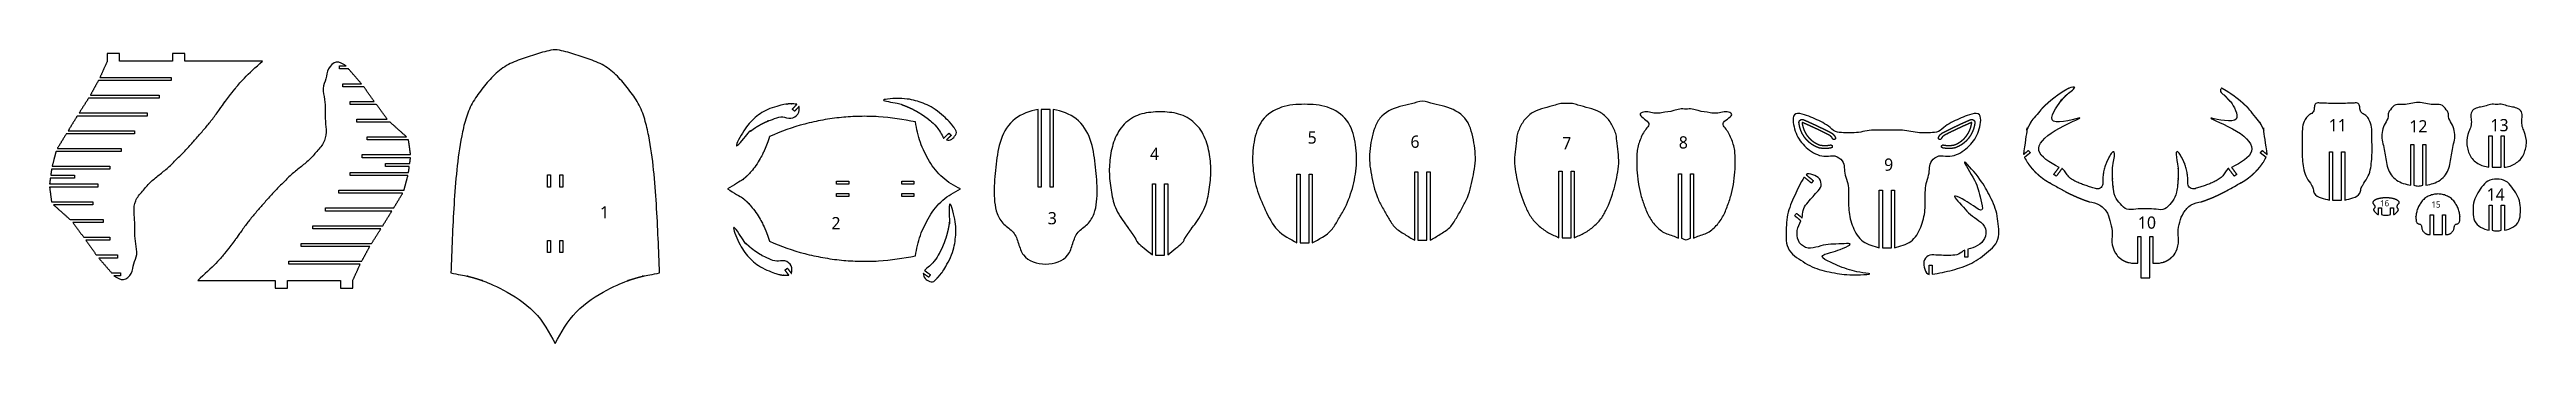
# Model space of a CAD drawing. Header units: millimetres. Extents: x 232 to 4286, y 183 to 663.
import ezdxf

# ---------------------------------------------------------------- set-up
doc = ezdxf.new("R2010")
doc.units = ezdxf.units.MM
doc.header["$MEASUREMENT"] = 0
doc.layers.add('Default', color=7, linetype='Continuous', true_color=0x000000)

msp = doc.modelspace()

# ---------------------------------------------------------------- texts
at = {"layer": 'Default', "attachment_point": 1, "line_spacing_factor": 0.963855}
for s, insert, char_height, width in [('\\fLucida Grande;5', (2291.3, 529.3), 20, 31.446), ('\\fLucida Grande;11', (3962.7, 549.4), 20, 49.518), ('\\fLucida Grande;12', (4094.6, 547.6), 20, 48.916), ('\\fLucida Grande;13', (4227.4, 549.5), 20, 49.157), ('\\fLucida Grande;4', (2033.3, 502.8), 20, 34.819), ('\\fLucida Grande;6', (2459.7, 522.5), 20, 34.337), ('\\fLucida Grande;7', (2708, 520.1), 20, 33.494), ('\\fLucida Grande;8', (2898.9, 521.3), 20, 34.096), ('\\fLucida Grande;9', (3235, 485.1), 20, 34.217), ('\\fLucida Grande;1', (1132.9, 407.1), 20, 31.205), ('\\fLucida Grande;16', (4046.8, 417), 10, 25.12), ('\\fLucida Grande;15', (4130.9, 414.9), 10, 24.398), ('\\fLucida Grande;14', (4221.2, 436.4), 20, 50.241), ('\\fLucida Grande;2', (1511.9, 389.5), 20, 32.651), ('\\fLucida Grande;3', (1866, 397.6), 20, 32.289), ('\\fLucida Grande;10', (3650.3, 390.4), 20, 50.482)]:
    msp.add_mtext(s, dxfattribs=dict(at, insert=insert, char_height=char_height, width=width))

# ---------------------------------------------------------------- linework, layer by layer
at = {"layer": 'Default'}
for points, degree in [([(346.5, 656.4), (336.5, 656.4), (326.5, 656.4)], 2), ([(326.5, 656.4), (326.5, 650.2), (326.5, 643.9)], 2), ([(346.5, 643.9), (346.5, 650.2), (346.5, 656.4)], 2), ([(453.4, 656.4), (443.4, 656.4), (433.4, 656.4)], 2), ([(433.4, 656.4), (433.4, 650.2), (433.4, 643.9)], 2), ([(453.4, 643.9), (453.4, 650.2), (453.4, 656.4)], 2), ([(312, 612.4), (305.4, 600.4), (298.8, 588.4)], 2), ([(431.1, 612.4), (371.5, 612.4), (312, 612.4)], 2), ([(326.5, 643.9), (320.5, 630.7), (314.5, 617.4)], 2), ([(314.5, 617.4), (372.8, 617.4), (431.1, 617.4)], 2), ([(433.4, 643.9), (390, 643.9), (346.5, 643.9)], 2), ([(431.1, 617.4), (431.1, 614.9), (431.1, 612.4)], 2), ([(580.3, 643.9), (516.9, 643.9), (453.4, 643.9)], 2), ([(706.8, 631.2), (706.8, 633.7), (706.8, 636.2)], 2), ([(706.8, 636.2), (712.2, 636.2), (717.6, 636.2)], 2), ([(721.5, 631.2), (714.1, 631.2), (706.8, 631.2)], 2), ([(742.4, 607.2), (731.9, 619.2), (721.5, 631.2)], 2), ([(295.8, 583.4), (288.1, 571.4), (280.4, 559.4)], 2), ([(411.2, 583.4), (353.5, 583.4), (295.8, 583.4)], 2), ([(298.8, 588.4), (355, 588.4), (411.2, 588.4)], 2), ([(411.2, 588.4), (411.2, 585.9), (411.2, 583.4)], 2), ([(711.8, 602.2), (711.8, 604.7), (711.8, 607.2)], 2), ([(711.8, 607.2), (727.1, 607.2), (742.4, 607.2)], 2), ([(746.3, 602.2), (729.1, 602.2), (711.8, 602.2)], 2), ([(724, 573.3), (724, 575.8), (724, 578.3)], 2), ([(724, 578.3), (743.7, 578.3), (763.3, 578.3)], 2), ([(766.9, 573.3), (745.5, 573.3), (724, 573.3)], 2), ([(763.3, 578.3), (754.8, 590.3), (746.3, 602.2)], 2), ([(784.7, 549.3), (775.8, 561.3), (766.9, 573.3)], 2), ([(1447.9, 565.6), (1451.6, 569.6), (1455.3, 573.5)], 2), ([(1459.1, 570.2), (1455.3, 566.2), (1451.6, 562.2)], 2), ([(277.3, 554.4), (269.9, 542.4), (262.5, 530.4)], 2), ([(262.5, 530.4), (316.8, 530.4), (371.1, 530.4)], 2), ([(391.7, 554.4), (334.5, 554.4), (277.3, 554.4)], 2), ([(280.4, 559.4), (336.1, 559.4), (391.7, 559.4)], 2), ([(371.1, 530.4), (371.1, 527.9), (371.1, 525.4)], 2), ([(391.7, 559.4), (391.7, 556.9), (391.7, 554.4)], 2), ([(735, 544.3), (735, 546.8), (735, 549.3)], 2), ([(735, 549.3), (759.9, 549.3), (784.7, 549.3)], 2), ([(789.4, 544.3), (762.2, 544.3), (735, 544.3)], 2), ([(816.5, 520.3), (802.9, 532.3), (789.4, 544.3)], 2), ([(1451.6, 562.2), (1449.7, 563.9), (1447.9, 565.6)], 2), ([(1850, 438.4), (1850, 501.6), (1850, 564.9)], 2), ([(1870, 565.3), (1862.5, 565.3), (1855, 565.3)], 2), ([(1855, 565.3), (1855, 501.9), (1855, 438.4)], 2), ([(1870, 438.4), (1870, 501.9), (1870, 565.3)], 2), ([(1875, 564.9), (1875, 501.6), (1875, 438.4)], 2), ([(242.6, 496.5), (239.4, 484.5), (236.3, 472.5)], 2), ([(349.3, 496.5), (295.9, 496.5), (242.6, 496.5)], 2), ([(259.4, 525.4), (252.1, 513.5), (244.8, 501.5)], 2), ([(244.8, 501.5), (297, 501.5), (349.3, 501.5)], 2), ([(371.1, 525.4), (315.3, 525.4), (259.4, 525.4)], 2), ([(349.3, 501.5), (349.3, 499), (349.3, 496.5)], 2), ([(743.9, 486.3), (743.9, 488.8), (743.9, 491.3)], 2), ([(743.9, 491.3), (783.4, 491.3), (822.9, 491.3)], 2), ([(752.1, 515.3), (752.1, 517.8), (752.1, 520.3)], 2), ([(752.1, 520.3), (784.3, 520.3), (816.5, 520.3)], 2), ([(819.6, 515.3), (785.9, 515.3), (752.1, 515.3)], 2), ([(822.9, 491.3), (821.3, 503.3), (819.6, 515.3)], 2), ([(1695.5, 518), (1699.9, 522.2), (1704.3, 526.3)], 2), ([(1707.8, 522.7), (1703.9, 519), (1700, 515.4)], 2), ([(1704.3, 526.3), (1706.1, 524.5), (1707.8, 522.7)], 2), ([(3462.9, 491.3), (3466.9, 494.7), (3471, 498.1)], 2), ([(3474.2, 494.3), (3469.5, 490.6), (3464.7, 486.8)], 2), ([(3471, 498.1), (3472.6, 496.2), (3474.2, 494.3)], 2), ([(3850.8, 494.3), (3852.4, 496.2), (3854, 498.1)], 2), ([(3860.4, 486.8), (3860.4, 486.8), (3850.8, 494.3), (3850.8, 494.3)], 3), ([(3854, 498.1), (3858.1, 494.7), (3862.2, 491.3)], 2), ([(3964, 417.1), (3964, 456.4), (3964, 495.7)], 2), ([(3964, 495.7), (3966.5, 495.7), (3969, 495.7)], 2), ([(3969, 495.7), (3969, 456.4), (3969, 417.1)], 2), ([(3983.9, 417.1), (3983.9, 456.4), (3983.9, 495.7)], 2), ([(3983.9, 495.7), (3986.4, 495.7), (3988.9, 495.7)], 2), ([(3988.9, 495.7), (3988.9, 456.4), (3988.9, 417.1)], 2), ([(4097, 441.4), (4097, 474.7), (4097, 508)], 2), ([(4097, 508), (4099.5, 508), (4102, 508)], 2), ([(4102, 508), (4102, 474.7), (4102, 441.4)], 2), ([(4116.9, 441.4), (4116.9, 474.7), (4116.9, 508)], 2), ([(4116.9, 508), (4119.4, 508), (4121.9, 508)], 2), ([(4121.9, 508), (4121.9, 474.7), (4121.9, 441.4)], 2), ([(4225.1, 470.7), (4225.1, 496.3), (4225.1, 521.8)], 2), ([(4225.1, 521.8), (4227.6, 521.8), (4230.1, 521.8)], 2), ([(4230.1, 521.8), (4230.1, 496.3), (4230.1, 470.7)], 2), ([(4245, 470.7), (4245, 496.3), (4245, 521.8)], 2), ([(4245, 521.8), (4247.5, 521.8), (4250, 521.8)], 2), ([(4250, 521.8), (4250, 496.3), (4250, 470.7)], 2), ([(233.3, 453), (232.6, 448.2), (232, 443.5)], 2), ([(273, 453), (253.1, 453), (233.3, 453)], 2), ([(235.3, 467.5), (234.6, 462.7), (234, 458)], 2), ([(234, 458), (253.5, 458), (273, 458)], 2), ([(330.7, 467.5), (283, 467.5), (235.3, 467.5)], 2), ([(236.3, 472.5), (283.5, 472.5), (330.7, 472.5)], 2), ([(273, 458), (273, 455.5), (273, 453)], 2), ([(330.7, 472.5), (330.7, 470), (330.7, 467.5)], 2), ([(724.1, 457.3), (724.1, 459.8), (724.1, 462.3)], 2), ([(724.1, 462.3), (771.9, 462.3), (819.6, 462.3)], 2), ([(818.6, 457.3), (771.4, 457.3), (724.1, 457.3)], 2), ([(822.9, 486.3), (783.4, 486.3), (743.9, 486.3)], 2), ([(781.8, 471.8), (781.8, 474.3), (781.8, 476.8)], 2), ([(781.8, 476.8), (801.7, 476.8), (821.6, 476.8)], 2), ([(820.9, 471.8), (801.4, 471.8), (781.8, 471.8)], 2), ([(812.2, 433.3), (815.4, 445.3), (818.6, 457.3)], 2), ([(819.6, 462.3), (820.2, 467), (820.9, 471.8)], 2), ([(821.6, 476.8), (822.2, 481.5), (822.9, 486.3)], 2), ([(1047.2, 438.3), (1047.2, 448.3), (1047.2, 458.3)], 2), ([(1047.2, 458.3), (1048.5, 458.3), (1049.7, 458.3)], 2), ([(1049.7, 458.3), (1051, 458.3), (1052.2, 458.3)], 2), ([(1052.2, 458.3), (1052.2, 448.3), (1052.2, 438.3)], 2), ([(1067.2, 438.3), (1067.2, 448.3), (1067.2, 458.3)], 2), ([(1067.2, 458.3), (1068.4, 458.3), (1069.7, 458.3)], 2), ([(1069.7, 458.3), (1070.9, 458.3), (1072.2, 458.3)], 2), ([(1072.2, 458.3), (1072.2, 448.3), (1072.2, 438.3)], 2), ([(1520.1, 442.9), (1520.1, 445.4), (1520.1, 447.9)], 2), ([(1520.1, 447.9), (1530.1, 447.9), (1540.1, 447.9)], 2), ([(1540.1, 447.9), (1540.1, 445.4), (1540.1, 442.9)], 2), ([(1627, 442.9), (1627, 445.4), (1627, 447.9)], 2), ([(1627, 447.9), (1637, 447.9), (1647, 447.9)], 2), ([(1647, 447.9), (1647, 445.4), (1647, 442.9)], 2), ([(2273.9, 347.4), (2273.9, 403.6), (2273.9, 459.7)], 2), ([(2273.9, 459.7), (2276.4, 459.7), (2278.9, 459.7)], 2), ([(2278.9, 459.7), (2278.9, 403.6), (2278.9, 347.4)], 2), ([(2293.8, 347.4), (2293.8, 403.6), (2293.8, 459.7)], 2), ([(2293.8, 459.7), (2296.3, 459.7), (2298.8, 459.7)], 2), ([(2298.8, 459.7), (2298.8, 403.6), (2298.8, 347.4)], 2), ([(2466.8, 351.6), (2466.8, 407.4), (2466.8, 463.3)], 2), ([(2466.8, 463.3), (2469.3, 463.3), (2471.8, 463.3)], 2), ([(2471.8, 463.3), (2471.8, 407.4), (2471.8, 351.6)], 2), ([(2486.7, 351.6), (2486.7, 407.4), (2486.7, 463.3)], 2), ([(2486.7, 463.3), (2489.2, 463.3), (2491.7, 463.3)], 2), ([(2491.7, 463.3), (2491.7, 407.4), (2491.7, 351.6)], 2), ([(2702.8, 355.5), (2702.8, 410), (2702.8, 464.4)], 2), ([(2702.8, 464.4), (2705.3, 464.4), (2707.8, 464.4)], 2), ([(2707.8, 464.4), (2707.8, 410), (2707.8, 355.5)], 2), ([(2722.7, 355.5), (2722.7, 410), (2722.7, 464.4)], 2), ([(2722.7, 464.4), (2725.2, 464.4), (2727.7, 464.4)], 2), ([(2727.7, 464.4), (2727.7, 410), (2727.7, 355.5)], 2), ([(2898.2, 354.8), (2898.2, 407.3), (2898.2, 459.8)], 2), ([(2898.2, 459.8), (2900.7, 459.8), (2903.2, 459.8)], 2), ([(2903.2, 459.8), (2903.2, 407.3), (2903.2, 354.8)], 2), ([(2918.1, 354.8), (2918.1, 407.3), (2918.1, 459.8)], 2), ([(2918.1, 459.8), (2920.6, 459.8), (2923.1, 459.8)], 2), ([(2923.1, 459.8), (2923.1, 407.3), (2923.1, 354.8)], 2), ([(3116, 444.9), (3110.2, 449.7), (3104.4, 454.5)], 2), ([(3107.4, 458.5), (3113.3, 453.6), (3119.2, 448.7)], 2), ([(3119.2, 448.7), (3117.6, 446.8), (3116, 444.9)], 2), ([(3512.8, 459.1), (3517, 464.8), (3521.3, 470.4)], 2), ([(3516.8, 456.1), (3514.8, 457.6), (3512.8, 459.1)], 2), ([(3526.3, 468.9), (3521.6, 462.5), (3516.8, 456.1)], 2), ([(3808.2, 456.1), (3803.5, 462.5), (3798.7, 468.9)], 2), ([(3803.8, 470.4), (3808, 464.8), (3812.2, 459.1)], 2), ([(3812.2, 459.1), (3810.2, 457.6), (3808.2, 456.1)], 2), ([(4230.1, 470.7), (4237.5, 470.7), (4245, 470.7)], 2), ([(232, 443.5), (271.5, 443.5), (310.9, 443.5)], 2), ([(310.9, 438.5), (271.5, 438.5), (232, 438.5)], 2), ([(232, 438.5), (233.6, 426.5), (235.2, 414.5)], 2), ([(235.2, 414.5), (269, 414.5), (302.7, 414.5)], 2), ([(302.7, 409.5), (270.5, 409.5), (238.4, 409.5)], 2), ([(238.4, 409.5), (251.9, 397.5), (265.5, 385.5)], 2), ([(302.7, 414.5), (302.7, 412), (302.7, 409.5)], 2), ([(310.9, 443.5), (310.9, 441), (310.9, 438.5)], 2), ([(705.6, 428.3), (705.6, 430.8), (705.6, 433.3)], 2), ([(705.6, 433.3), (758.9, 433.3), (812.2, 433.3)], 2), ([(810, 428.3), (757.8, 428.3), (705.6, 428.3)], 2), ([(795.4, 404.3), (802.7, 416.3), (810, 428.3)], 2), ([(1052.2, 438.3), (1049.7, 438.3), (1047.2, 438.3)], 2), ([(1072.2, 438.3), (1069.7, 438.3), (1067.2, 438.3)], 2), ([(1540.1, 442.9), (1530.1, 442.9), (1520.1, 442.9)], 2), ([(1520.1, 422.9), (1520.1, 425.4), (1520.1, 427.9)], 2), ([(1520.1, 427.9), (1530.1, 427.9), (1540.1, 427.9)], 2), ([(1540.1, 422.9), (1530.1, 422.9), (1520.1, 422.9)], 2), ([(1540.1, 427.9), (1540.1, 425.4), (1540.1, 422.9)], 2), ([(1647, 442.9), (1637, 442.9), (1627, 442.9)], 2), ([(1627, 425.4), (1627, 426.7), (1627, 427.9)], 2), ([(1627, 427.9), (1637, 427.9), (1647, 427.9)], 2), ([(1627, 422.9), (1627, 424.2), (1627, 425.4)], 2), ([(1647, 422.9), (1637, 422.9), (1627, 422.9)], 2), ([(1647, 427.9), (1647, 425.4), (1647, 422.9)], 2), ([(1855, 438.4), (1852.5, 438.4), (1850, 438.4)], 2), ([(1875, 438.4), (1872.5, 438.4), (1870, 438.4)], 2), ([(2037.4, 327.6), (2037.4, 385.7), (2037.4, 443.7)], 2), ([(2037.4, 443.7), (2039.9, 443.7), (2042.4, 443.7)], 2), ([(2042.4, 443.7), (2042.4, 385.5), (2042.4, 327.3)], 2), ([(2057.3, 327.3), (2057.3, 385.5), (2057.3, 443.7)], 2), ([(2057.3, 443.7), (2059.8, 443.7), (2062.3, 443.7)], 2), ([(2062.3, 443.7), (2062.3, 385.7), (2062.3, 327.6)], 2), ([(3227.1, 339.2), (3227.1, 386.4), (3227.1, 433.6)], 2), ([(3227.1, 433.6), (3229.6, 433.6), (3232.1, 433.6)], 2), ([(3232.1, 433.6), (3232.1, 386.4), (3232.1, 339.2)], 2), ([(3247.1, 339.2), (3247.1, 386.4), (3247.1, 433.6)], 2), ([(3247.1, 433.6), (3249.6, 433.6), (3252.1, 433.6)], 2), ([(3252.1, 433.6), (3252.1, 386.4), (3252.1, 339.2)], 2), ([(3969, 417.1), (3976.4, 417.1), (3983.9, 417.1)], 2), ([(4225.4, 368.1), (4225.4, 388.5), (4225.4, 408.9)], 2), ([(4225.4, 408.9), (4227.9, 408.9), (4230.4, 408.9)], 2), ([(4230.4, 408.9), (4230.4, 388.5), (4230.4, 368.1)], 2), ([(4245.3, 368.1), (4245.3, 388.5), (4245.3, 408.9)], 2), ([(4245.3, 408.9), (4247.8, 408.9), (4250.3, 408.9)], 2), ([(4250.3, 408.9), (4250.3, 388.5), (4250.3, 368.1)], 2), ([(265.5, 385.5), (292.6, 385.5), (319.8, 385.5)], 2), ([(319.8, 380.5), (295, 380.5), (270.1, 380.5)], 2), ([(270.1, 380.5), (279, 368.5), (287.9, 356.5)], 2), ([(319.8, 385.5), (319.8, 383), (319.8, 380.5)], 2), ([(663.1, 370.3), (663.1, 372.8), (663.1, 375.3)], 2), ([(663.1, 375.3), (720.3, 375.3), (777.5, 375.3)], 2), ([(774.4, 370.3), (718.8, 370.3), (663.1, 370.3)], 2), ([(683.8, 399.3), (683.8, 401.8), (683.8, 404.3)], 2), ([(683.8, 404.3), (739.6, 404.3), (795.4, 404.3)], 2), ([(792.3, 399.3), (738.1, 399.3), (683.8, 399.3)], 2), ([(759.1, 346.3), (766.7, 358.3), (774.4, 370.3)], 2), ([(777.5, 375.3), (784.9, 387.3), (792.3, 399.3)], 2), ([(3098.7, 383.3), (3093.7, 387.4), (3088.6, 391.6)], 2), ([(3091.8, 395.5), (3096.2, 391.8), (3100.6, 388.2)], 2), ([(4044.1, 393.7), (4044.1, 399.1), (4044.1, 404.5)], 2), ([(4044.1, 404.5), (4046.6, 404.5), (4049.1, 404.5)], 2), ([(4049.1, 404.5), (4049.1, 399), (4049.1, 393.5)], 2), ([(4064, 393.5), (4064, 399), (4064, 404.5)], 2), ([(4064, 404.5), (4066.5, 404.5), (4069, 404.5)], 2), ([(4069, 404.5), (4069, 399.1), (4069, 393.7)], 2), ([(4129.1, 360.7), (4129.1, 376.9), (4129.1, 393.1)], 2), ([(4129.1, 393.1), (4131.6, 393.1), (4134.1, 393.1)], 2), ([(4134.1, 393.1), (4134.1, 376.9), (4134.1, 360.7)], 2), ([(4149.1, 393.1), (4151.6, 393.1), (4154.1, 393.1)], 2), ([(4149.1, 360.7), (4149.1, 376.9), (4149.1, 393.1)], 2), ([(4154.1, 393.1), (4154.1, 376.9), (4154.1, 360.7)], 2), ([(287.9, 356.5), (309.4, 356.5), (330.8, 356.5)], 2), ([(330.8, 351.5), (311.2, 351.5), (291.5, 351.5)], 2), ([(291.5, 351.5), (300, 339.5), (308.5, 327.5)], 2), ([(308.5, 327.5), (325.8, 327.5), (343, 327.5)], 2), ([(330.8, 356.5), (330.8, 354), (330.8, 351.5)], 2), ([(343, 327.5), (343, 325), (343, 322.5)], 2), ([(643.7, 341.3), (643.7, 343.8), (643.7, 346.3)], 2), ([(643.7, 346.3), (701.4, 346.3), (759.1, 346.3)], 2), ([(756.1, 341.3), (699.9, 341.3), (643.7, 341.3)], 2), ([(742.9, 317.3), (749.5, 329.3), (756.1, 341.3)], 2), ([(1047.2, 351.4), (1049.7, 351.4), (1052.2, 351.4)], 2), ([(1047.2, 331.4), (1047.2, 341.4), (1047.2, 351.4)], 2), ([(1052.2, 331.4), (1049.7, 331.4), (1047.2, 331.4)], 2), ([(1052.2, 351.4), (1052.2, 341.4), (1052.2, 331.4)], 2), ([(1067.2, 331.4), (1067.2, 341.4), (1067.2, 351.4)], 2), ([(1067.2, 351.4), (1068.4, 351.4), (1069.7, 351.4)], 2), ([(1072.2, 331.4), (1069.7, 331.4), (1067.2, 331.4)], 2), ([(1069.7, 351.4), (1070.9, 351.4), (1072.2, 351.4)], 2), ([(1072.2, 351.4), (1072.2, 341.4), (1072.2, 331.4)], 2), ([(2042.4, 327.3), (2049.8, 327.3), (2057.3, 327.3)], 2), ([(2278.9, 347.4), (2286.3, 347.4), (2293.8, 347.4)], 2), ([(2471.8, 351.6), (2479.3, 351.6), (2486.7, 351.6)], 2), ([(2707.8, 355.5), (2715.3, 355.5), (2722.7, 355.5)], 2), ([(3232.1, 339.2), (3239.6, 339.2), (3247.1, 339.2)], 2), ([(3367.2, 324), (3367.2, 329.8), (3367.2, 335.5)], 2), ([(3372.2, 337.1), (3372.2, 330.6), (3372.2, 324)], 2), ([(3650.1, 314.4), (3650.1, 336), (3650.1, 357.5)], 2), ([(3650.1, 357.5), (3652.6, 357.5), (3655.1, 357.5)], 2), ([(3655.1, 357.5), (3655.1, 323.7), (3655.1, 290)], 2), ([(3670, 290), (3670, 323.7), (3670, 357.5)], 2), ([(3670, 357.5), (3672.5, 357.5), (3675, 357.5)], 2), ([(3675, 357.5), (3675, 336), (3675, 314.4)], 2), ([(4134.1, 360.7), (4141.6, 360.7), (4149.1, 360.7)], 2), ([(343, 322.5), (327.7, 322.5), (312.5, 322.5)], 2), ([(312.5, 322.5), (322.9, 310.5), (333.4, 298.5)], 2), ([(333.4, 298.5), (340.7, 298.5), (348, 298.5)], 2), ([(348, 293.5), (342.7, 293.5), (337.3, 293.5)], 2), ([(348, 298.5), (348, 296), (348, 293.5)], 2), ([(474.5, 285.8), (538, 285.8), (601.4, 285.8)], 2), ([(601.4, 285.8), (601.4, 279.6), (601.4, 273.3)], 2), ([(621.4, 273.3), (621.4, 279.6), (621.4, 285.8)], 2), ([(621.4, 285.8), (664.9, 285.8), (708.3, 285.8)], 2), ([(623.8, 312.3), (623.8, 314.8), (623.8, 317.3)], 2), ([(623.8, 317.3), (683.3, 317.3), (742.9, 317.3)], 2), ([(740.4, 312.3), (682.1, 312.3), (623.8, 312.3)], 2), ([(708.3, 285.8), (708.3, 279.6), (708.3, 273.3)], 2), ([(728.3, 285.8), (734.3, 299.1), (740.4, 312.3)], 2), ([(728.3, 273.3), (728.3, 279.6), (728.3, 285.8)], 2), ([(1435.8, 302.9), (1437.8, 304.4), (1439.8, 305.9)], 2), ([(1442.3, 294.3), (1439.1, 298.6), (1435.8, 302.9)], 2), ([(1439.8, 305.9), (1443.1, 301.5), (1446.4, 297.2)], 2), ([(1670.9, 291.2), (1666.6, 294.3), (1662.2, 297.4)], 2), ([(1664, 302.4), (1668.9, 298.8), (1673.8, 295.3)], 2), ([(1673.8, 295.3), (1672.4, 293.3), (1670.9, 291.2)], 2), ([(3308.8, 295.7), (3308.8, 303.4), (3308.8, 311.1)], 2), ([(3308.8, 311.1), (3311.3, 311.1), (3313.8, 311.1)], 2), ([(3313.8, 311.1), (3313.8, 303.6), (3313.8, 296.1)], 2), ([(3655.1, 290), (3662.5, 290), (3670, 290)], 2), ([(601.4, 273.3), (611.4, 273.3), (621.4, 273.3)], 2), ([(708.3, 273.3), (718.3, 273.3), (728.3, 273.3)], 2)]:
    msp.add_open_spline(points, degree=degree, dxfattribs=at)
for points, knots in [([(1059.7, 662.7), (1050.4, 661.8), (1041.4, 659.1), (1032.4, 656.4), (1023.4, 653.7), (1014.5, 651), (1005.6, 647.9), (996.8, 644.8), (988, 641.4), (980, 636.7), (971.9, 632), (964.6, 626), (958, 619.3), (951.4, 612.7), (945.5, 605.4), (939.7, 598), (933.9, 590.7), (928.3, 583.1), (923.8, 575), (919.2, 566.8), (915.9, 558.1), (913.2, 549.1), (910.5, 540.1), (908.4, 531), (906.6, 521.8), (903, 503.4), (900.5, 484.9), (898.6, 466.3), (896.7, 447.6), (895.3, 429), (894.1, 410.3), (892.9, 391.6), (892, 372.9), (891.1, 354.2), (890.3, 335.5), (889.6, 316.8), (888.9, 298.1)], [52.48147, 52.48147, 52.48147, 52.48147, 52.54397, 52.54397, 52.54397, 52.60647, 52.60647, 52.60647, 52.66897, 52.66897, 52.66897, 52.73147, 52.73147, 52.73147, 52.79397, 52.79397, 52.79397, 52.85647, 52.85647, 52.85647, 52.91897, 52.91897, 52.91897, 52.98147, 52.98147, 52.98147, 53.10647, 53.10647, 53.10647, 53.23147, 53.23147, 53.23147, 53.35647, 53.35647, 53.35647, 53.48147, 53.48147, 53.48147, 53.48147]), ([(1230.5, 298.1), (1229.8, 316.8), (1229.1, 335.5), (1228.3, 354.2), (1227.4, 372.9), (1226.5, 391.6), (1225.3, 410.3), (1224.1, 429), (1222.7, 447.6), (1220.8, 466.3), (1218.9, 484.9), (1216.4, 503.4), (1212.8, 521.8), (1211, 531), (1208.9, 540.1), (1206.2, 549.1), (1203.5, 558.1), (1200.2, 566.8), (1195.6, 575), (1191.1, 583.1), (1185.5, 590.7), (1179.7, 598), (1173.9, 605.4), (1168, 612.7), (1161.4, 619.3), (1154.8, 626), (1147.5, 632), (1139.4, 636.7), (1131.4, 641.4), (1122.6, 644.8), (1113.8, 647.9), (1104.9, 651), (1096, 653.7), (1087, 656.4), (1078, 659.1), (1069, 661.8), (1059.7, 662.7)], [51.48147, 51.48147, 51.48147, 51.48147, 51.60647, 51.60647, 51.60647, 51.73147, 51.73147, 51.73147, 51.85647, 51.85647, 51.85647, 51.98147, 51.98147, 51.98147, 52.04397, 52.04397, 52.04397, 52.10647, 52.10647, 52.10647, 52.16897, 52.16897, 52.16897, 52.23147, 52.23147, 52.23147, 52.29397, 52.29397, 52.29397, 52.35647, 52.35647, 52.35647, 52.41897, 52.41897, 52.41897, 52.48147, 52.48147, 52.48147, 52.48147]), ([(2298.8, 347.4), (2309.9, 353.5), (2322.3, 359), (2330.5, 368.4), (2334.6, 373.2), (2337.7, 378.9), (2340.9, 384.4), (2344.2, 390), (2347.5, 395.4), (2350.5, 401), (2356.5, 412.1), (2361.1, 424), (2364.6, 436.3), (2368, 448.5), (2370.3, 461.2), (2371.1, 473.9), (2371.9, 486.6), (2371.2, 499.2), (2369, 511.9), (2366.8, 524.5), (2363.1, 537.1), (2355.5, 547.1), (2347.8, 557.1), (2336.3, 564.5), (2324.1, 568.6), (2311.9, 572.7), (2299.1, 573.5), (2286.3, 573.5), (2273.5, 573.5), (2260.7, 572.7), (2248.6, 568.6), (2236.4, 564.5), (2224.8, 557.1), (2217.2, 547.1), (2209.6, 537.1), (2205.9, 524.5), (2203.7, 511.9), (2201.5, 499.2), (2200.8, 486.6), (2201.6, 473.9), (2202.3, 461.2), (2204.5, 448.4), (2208.1, 436.3), (2211.7, 424.1), (2216.7, 412.7), (2222.1, 401), (2227.6, 389.3), (2233.3, 377.4), (2242.1, 368.4), (2251, 359.5), (2262.8, 353.5), (2273.9, 347.4)], [949.985935, 949.985935, 949.985935, 949.985935, 950.048435, 950.048435, 950.048435, 950.079685, 950.079685, 950.079685, 950.110935, 950.110935, 950.110935, 950.173435, 950.173435, 950.173435, 950.235935, 950.235935, 950.235935, 950.298435, 950.298435, 950.298435, 950.360935, 950.360935, 950.360935, 950.423435, 950.423435, 950.423435, 950.485935, 950.485935, 950.485935, 950.548435, 950.548435, 950.548435, 950.610935, 950.610935, 950.610935, 950.673435, 950.673435, 950.673435, 950.735935, 950.735935, 950.735935, 950.798435, 950.798435, 950.798435, 950.860935, 950.860935, 950.860935, 950.923435, 950.923435, 950.923435, 950.985935, 950.985935, 950.985935, 950.985935]), ([(2491.7, 351.6), (2497.5, 354.2), (2502.8, 357.9), (2508.3, 361.3), (2513.7, 364.7), (2519.4, 367.9), (2523.9, 372.3), (2528.4, 376.7), (2531.6, 382.3), (2534.8, 387.8), (2538.1, 393.3), (2541.3, 398.8), (2544.4, 404.4), (2547.5, 410), (2550.4, 415.7), (2552.9, 421.6), (2555.3, 427.5), (2557.2, 433.6), (2558.7, 439.8), (2560.3, 446), (2561.6, 452.2), (2562.8, 458.5), (2564, 464.8), (2565.1, 471.2), (2565.6, 477.5), (2566.6, 490.2), (2565.2, 502.8), (2562.7, 515.6), (2560.2, 528.4), (2556.7, 541.3), (2548.7, 550.8), (2540.8, 560.3), (2528.5, 566.4), (2516, 569.8), (2509.8, 571.4), (2503.5, 572.4), (2497.4, 574.2), (2491.2, 576), (2485.3, 578.6), (2479.3, 578.6), (2473.3, 578.6), (2467.3, 576), (2461.2, 574.2), (2455, 572.4), (2448.8, 571.4), (2442.5, 569.8), (2430, 566.5), (2417.6, 560.7), (2409.8, 550.8), (2405.9, 545.9), (2403.1, 540), (2400.9, 534), (2398.7, 528), (2397.1, 521.8), (2395.9, 515.6), (2393.3, 503.1), (2391.9, 490.2), (2392.9, 477.5), (2393.4, 471.1), (2394.5, 464.8), (2395.7, 458.5), (2396.9, 452.2), (2398.2, 446), (2399.8, 439.8), (2401.4, 433.6), (2403.3, 427.5), (2405.7, 421.6), (2408.1, 415.7), (2411, 410), (2414.1, 404.4), (2417.2, 398.8), (2420.4, 393.3), (2423.7, 387.8), (2426.9, 382.3), (2430.2, 376.7), (2434.6, 372.3), (2439.1, 367.9), (2444.8, 364.7), (2450.3, 361.3), (2455.7, 357.9), (2461, 354.2), (2466.8, 351.6)], [944.37385, 944.37385, 944.37385, 944.37385, 944.4051, 944.4051, 944.4051, 944.43635, 944.43635, 944.43635, 944.4676, 944.4676, 944.4676, 944.49885, 944.49885, 944.49885, 944.5301, 944.5301, 944.5301, 944.56135, 944.56135, 944.56135, 944.5926, 944.5926, 944.5926, 944.62385, 944.62385, 944.62385, 944.68635, 944.68635, 944.68635, 944.74885, 944.74885, 944.74885, 944.81135, 944.81135, 944.81135, 944.8426, 944.8426, 944.8426, 944.87385, 944.87385, 944.87385, 944.9051, 944.9051, 944.9051, 944.93635, 944.93635, 944.93635, 944.99885, 944.99885, 944.99885, 945.0301, 945.0301, 945.0301, 945.06135, 945.06135, 945.06135, 945.12385, 945.12385, 945.12385, 945.1551, 945.1551, 945.1551, 945.18635, 945.18635, 945.18635, 945.2176, 945.2176, 945.2176, 945.24885, 945.24885, 945.24885, 945.2801, 945.2801, 945.2801, 945.31135, 945.31135, 945.31135, 945.3426, 945.3426, 945.3426, 945.37385, 945.37385, 945.37385, 945.37385]), ([(2727.7, 355.5), (2733.3, 358.3), (2739.2, 360.6), (2744.6, 363.6), (2750.1, 366.7), (2755.2, 370.4), (2759.9, 374.5), (2764.7, 378.7), (2769.1, 383.1), (2772.7, 388.2), (2776.3, 393.3), (2779.1, 398.9), (2781.7, 404.7), (2786.9, 416.2), (2791.2, 428), (2794.2, 440.1), (2795.7, 446.2), (2797, 452.3), (2798.1, 458.5), (2799.2, 464.6), (2800.2, 470.9), (2800.5, 477.1), (2801, 489.5), (2798.5, 501.9), (2797.4, 514.5), (2797.1, 517.6), (2796.9, 520.8), (2796.3, 523.8), (2795.6, 526.8), (2794.4, 529.7), (2793.2, 532.6), (2790.6, 538.3), (2787.5, 543.8), (2783.6, 548.7), (2779.7, 553.5), (2775, 557.8), (2769.5, 560.9), (2764.1, 563.9), (2758, 565.8), (2752, 567.4), (2745.9, 569), (2739.8, 570.4), (2733.8, 572.3), (2730.8, 573.2), (2727.8, 574.2), (2724.7, 574.6), (2721.6, 574.9), (2718.4, 574.6), (2715.3, 574.6), (2712.1, 574.6), (2708.9, 574.9), (2705.9, 574.6), (2702.8, 574.2), (2699.8, 573.2), (2696.8, 572.3), (2690.7, 570.4), (2684.7, 569), (2678.6, 567.4), (2672.5, 565.8), (2666.4, 563.9), (2661, 560.9), (2655.6, 557.8), (2650.8, 553.5), (2646.9, 548.7), (2643, 543.8), (2639.9, 538.3), (2637.4, 532.6), (2636.1, 529.7), (2634.9, 526.8), (2634.3, 523.8), (2633.6, 520.8), (2633.4, 517.6), (2633.1, 514.5), (2632, 501.9), (2629.5, 489.5), (2630, 477.1), (2630.3, 470.9), (2631.3, 464.6), (2632.5, 458.5), (2633.6, 452.3), (2634.8, 446.2), (2636.3, 440.1), (2639.4, 428), (2643.6, 416.2), (2648.8, 404.7), (2651.4, 398.9), (2654.3, 393.3), (2657.9, 388.2), (2661.5, 383.1), (2665.9, 378.7), (2670.6, 374.5), (2675.4, 370.4), (2680.4, 366.7), (2685.9, 363.6), (2691.3, 360.6), (2697.2, 358.3), (2702.8, 355.5)], [922.029693, 922.029693, 922.029693, 922.029693, 922.060943, 922.060943, 922.060943, 922.092193, 922.092193, 922.092193, 922.123443, 922.123443, 922.123443, 922.154693, 922.154693, 922.154693, 922.217193, 922.217193, 922.217193, 922.248443, 922.248443, 922.248443, 922.279693, 922.279693, 922.279693, 922.342193, 922.342193, 922.342193, 922.357818, 922.357818, 922.357818, 922.373443, 922.373443, 922.373443, 922.404693, 922.404693, 922.404693, 922.435943, 922.435943, 922.435943, 922.467193, 922.467193, 922.467193, 922.498443, 922.498443, 922.498443, 922.514068, 922.514068, 922.514068, 922.529693, 922.529693, 922.529693, 922.545318, 922.545318, 922.545318, 922.560943, 922.560943, 922.560943, 922.592193, 922.592193, 922.592193, 922.623443, 922.623443, 922.623443, 922.654693, 922.654693, 922.654693, 922.685943, 922.685943, 922.685943, 922.701568, 922.701568, 922.701568, 922.717193, 922.717193, 922.717193, 922.779693, 922.779693, 922.779693, 922.810943, 922.810943, 922.810943, 922.842193, 922.842193, 922.842193, 922.904693, 922.904693, 922.904693, 922.935943, 922.935943, 922.935943, 922.967193, 922.967193, 922.967193, 922.998443, 922.998443, 922.998443, 923.029693, 923.029693, 923.029693, 923.029693]), ([(3988.9, 417.1), (3993.4, 418.2), (3997.8, 419.2), (4002.4, 420.8), (4007, 422.4), (4011.8, 424.6), (4013.7, 428.6), (4014.7, 430.6), (4015, 433), (4015.6, 435.3), (4016.2, 437.6), (4017.2, 439.7), (4018.4, 441.7), (4020.7, 445.8), (4023.6, 449.4), (4025.9, 453.4), (4030.4, 461.5), (4032, 470.9), (4032.9, 480.3), (4033.8, 489.6), (4033.9, 498.9), (4033.7, 508.1), (4033.6, 512.8), (4033.4, 517.4), (4033.4, 522.1), (4033.4, 526.8), (4033.5, 531.6), (4032.9, 536.1), (4032.2, 540.5), (4030.8, 544.5), (4028.5, 548.7), (4027.4, 550.7), (4026, 552.9), (4024.5, 554.3), (4022.9, 555.8), (4021.3, 556.6), (4019.4, 557.8), (4017.6, 559), (4015.5, 560.6), (4014.6, 562.7), (4013.6, 564.7), (4013.8, 567.2), (4013.5, 569.4), (4013.3, 571.7), (4012.8, 573.9), (4011.2, 574.9), (4009.6, 575.9), (4006.9, 575.7), (4004.4, 575.6), (3999.3, 575.4), (3994.9, 575.2), (3990.4, 575.1), (3985.9, 575), (3981.2, 575), (3976.4, 575), (3971.7, 575), (3967, 575), (3962.5, 575.1), (3957.9, 575.2), (3953.6, 575.4), (3948.5, 575.6), (3946, 575.7), (3943.3, 575.9), (3941.7, 574.9), (3940.1, 573.9), (3939.5, 571.7), (3939.3, 569.4), (3939.1, 567.2), (3939.3, 564.7), (3938.3, 562.7), (3937.4, 560.6), (3935.3, 559), (3933.5, 557.8), (3931.6, 556.6), (3929.9, 555.8), (3928.4, 554.3), (3926.9, 552.9), (3925.5, 550.7), (3924.4, 548.7), (3922.1, 544.5), (3920.6, 540.5), (3920, 536.1), (3919.3, 531.6), (3919.5, 526.8), (3919.5, 522.1), (3919.5, 517.4), (3919.3, 512.8), (3919.2, 508.1), (3919, 498.9), (3919.1, 489.6), (3920, 480.3), (3920.9, 470.9), (3922.5, 461.5), (3927, 453.4), (3929.3, 449.4), (3932.2, 445.8), (3934.5, 441.7), (3935.7, 439.7), (3936.7, 437.6), (3937.3, 435.3), (3937.9, 433), (3938.2, 430.6), (3939.2, 428.6), (3941.1, 424.6), (3945.9, 422.4), (3950.5, 420.8), (3955.1, 419.2), (3959.5, 418.2), (3964, 417.1)], [453.1821485, 453.1821485, 453.1821485, 453.1821485, 453.2133959, 453.2133959, 453.2133959, 453.2446461, 453.2446461, 453.2446461, 453.2602711, 453.2602711, 453.2602711, 453.2758962, 453.2758962, 453.2758962, 453.3071464, 453.3071464, 453.3071464, 453.3696468, 453.3696468, 453.3696468, 453.4321471, 453.4321471, 453.4321471, 453.4633973, 453.4633973, 453.4633973, 453.4946475, 453.4946475, 453.4946475, 453.5258976, 453.5258976, 453.5258976, 453.5415227, 453.5415227, 453.5415227, 453.5571478, 453.5571478, 453.5571478, 453.5727729, 453.5727729, 453.5727729, 453.588398, 453.588398, 453.588398, 453.6040231, 453.6040231, 453.6040231, 453.6196482, 453.6196482, 453.6196482, 453.6508984, 453.6508984, 453.6508984, 453.6821485, 453.6821485, 453.6821485, 453.7133985, 453.7133985, 453.7133985, 453.7446485, 453.7446485, 453.7446485, 453.7602735, 453.7602735, 453.7602735, 453.7758985, 453.7758985, 453.7758985, 453.7915235, 453.7915235, 453.7915235, 453.8071485, 453.8071485, 453.8071485, 453.8227735, 453.8227735, 453.8227735, 453.8383985, 453.8383985, 453.8383985, 453.8696485, 453.8696485, 453.8696485, 453.9008985, 453.9008985, 453.9008985, 453.9321485, 453.9321485, 453.9321485, 453.9946485, 453.9946485, 453.9946485, 454.0571485, 454.0571485, 454.0571485, 454.0883985, 454.0883985, 454.0883985, 454.1040235, 454.1040235, 454.1040235, 454.1196485, 454.1196485, 454.1196485, 454.1508985, 454.1508985, 454.1508985, 454.1821485, 454.1821485, 454.1821485, 454.1821485]), ([(4109.5, 576.4), (4105.4, 576.9), (4101.3, 575.8), (4097.3, 574.8), (4093.2, 573.8), (4089.3, 572.9), (4085.1, 573), (4080.8, 573.1), (4076.3, 574.1), (4072.7, 572.8), (4069.1, 571.6), (4066.3, 568.1), (4063.7, 564.7), (4062.4, 563), (4061.1, 561.3), (4060.5, 559.4), (4060, 557.5), (4060.2, 555.4), (4060, 553.4), (4059.5, 549.4), (4057.2, 545.9), (4055.2, 542.2), (4053.2, 538.5), (4051.7, 534.7), (4050.7, 530.6), (4049.8, 526.6), (4049.5, 522.4), (4049.9, 518.3), (4050.3, 514.2), (4051.4, 510.2), (4052.3, 506.1), (4053.2, 502), (4053.8, 497.9), (4054.6, 493.9), (4055.3, 489.8), (4056.1, 485.7), (4056.9, 481.6), (4057.6, 477.5), (4058.3, 473.4), (4059.5, 469.5), (4060.7, 465.5), (4062.4, 461.7), (4064.8, 458.4), (4067.2, 455.1), (4070.4, 452.2), (4073.8, 449.8), (4077.2, 447.5), (4081, 445.6), (4084.9, 444.3), (4088.8, 443), (4093, 442.4), (4097, 441.4)], [67.576007, 67.576007, 67.576007, 67.576007, 67.638507, 67.638507, 67.638507, 67.701007, 67.701007, 67.701007, 67.763507, 67.763507, 67.763507, 67.826007, 67.826007, 67.826007, 67.857257, 67.857257, 67.857257, 67.888507, 67.888507, 67.888507, 67.951007, 67.951007, 67.951007, 68.013507, 68.013507, 68.013507, 68.076007, 68.076007, 68.076007, 68.138507, 68.138507, 68.138507, 68.201007, 68.201007, 68.201007, 68.263507, 68.263507, 68.263507, 68.326007, 68.326007, 68.326007, 68.388507, 68.388507, 68.388507, 68.451007, 68.451007, 68.451007, 68.513507, 68.513507, 68.513507, 68.576007, 68.576007, 68.576007, 68.576007]), ([(4121.9, 441.4), (4126, 442.4), (4130.1, 443), (4134, 444.3), (4138, 445.6), (4141.7, 447.5), (4145.1, 449.8), (4148.6, 452.2), (4151.7, 455.1), (4154.1, 458.4), (4156.6, 461.7), (4158.3, 465.5), (4159.5, 469.5), (4160.6, 473.4), (4161.3, 477.5), (4162, 481.6), (4162.8, 485.7), (4163.6, 489.8), (4164.3, 493.9), (4165.1, 497.9), (4165.7, 502), (4166.6, 506.1), (4167.5, 510.2), (4168.6, 514.2), (4169, 518.3), (4169.4, 522.4), (4169.1, 526.6), (4168.2, 530.6), (4167.3, 534.7), (4165.7, 538.5), (4163.7, 542.2), (4161.8, 545.9), (4159.4, 549.4), (4158.9, 553.4), (4158.7, 555.4), (4158.9, 557.5), (4158.4, 559.4), (4157.9, 561.3), (4156.6, 563), (4155.2, 564.7), (4152.6, 568.1), (4149.9, 571.6), (4146.3, 572.8), (4142.6, 574.1), (4138.1, 573.1), (4133.9, 573), (4129.6, 572.9), (4125.7, 573.8), (4121.7, 574.8), (4117.7, 575.8), (4113.5, 576.9), (4109.5, 576.4)], [66.5760201, 66.5760201, 66.5760201, 66.5760201, 66.6385067, 66.6385067, 66.6385067, 66.7010067, 66.7010067, 66.7010067, 66.7635067, 66.7635067, 66.7635067, 66.8260067, 66.8260067, 66.8260067, 66.8885067, 66.8885067, 66.8885067, 66.9510067, 66.9510067, 66.9510067, 67.0135067, 67.0135067, 67.0135067, 67.0760067, 67.0760067, 67.0760067, 67.1385067, 67.1385067, 67.1385067, 67.2010067, 67.2010067, 67.2010067, 67.2635067, 67.2635067, 67.2635067, 67.2947567, 67.2947567, 67.2947567, 67.3260067, 67.3260067, 67.3260067, 67.3885067, 67.3885067, 67.3885067, 67.4510067, 67.4510067, 67.4510067, 67.5135067, 67.5135067, 67.5135067, 67.5760067, 67.5760067, 67.5760067, 67.5760067]), ([(4250, 470.7), (4253.2, 471.3), (4256.5, 471.7), (4259.6, 472.6), (4262.7, 473.6), (4265.6, 475.1), (4268.3, 476.9), (4273.8, 480.6), (4278.7, 485.1), (4281.5, 490.9), (4282.9, 493.8), (4283.8, 496.9), (4284.7, 500.1), (4285.5, 503.3), (4286.2, 506.5), (4286.4, 509.7), (4286.8, 516.2), (4285.2, 523), (4282.9, 528.9), (4281.8, 531.8), (4280.5, 534.5), (4279.7, 537.5), (4278.9, 540.6), (4278.6, 543.8), (4278.8, 547.1), (4279.1, 550.4), (4280, 553.7), (4279.6, 556.8), (4279.3, 560), (4277.6, 563), (4275.1, 565), (4272.6, 567), (4269.4, 567.9), (4266.2, 568.6), (4263, 569.2), (4259.8, 569.6), (4256.7, 570.5), (4253.5, 571.4), (4250.5, 572.9), (4247.3, 573.3), (4244.1, 573.8), (4240.8, 573.3), (4237.5, 573.3), (4234.2, 573.3), (4230.9, 573.8), (4227.8, 573.3), (4224.6, 572.9), (4221.5, 571.4), (4218.4, 570.5), (4215.3, 569.6), (4212.1, 569.2), (4208.9, 568.6), (4205.7, 567.9), (4202.4, 567), (4200, 565), (4197.5, 563), (4195.8, 560), (4195.4, 556.8), (4195.1, 553.7), (4196, 550.4), (4196.2, 547.1), (4196.5, 543.8), (4196.2, 540.6), (4195.4, 537.5), (4194.6, 534.5), (4193.3, 531.8), (4192.2, 528.9), (4189.9, 523), (4188.3, 516.2), (4188.7, 509.7), (4188.9, 506.5), (4189.6, 503.3), (4190.4, 500.1), (4191.3, 496.9), (4192.2, 493.8), (4193.6, 490.9), (4196.4, 485.1), (4201.2, 480.3), (4206.8, 476.9), (4212.4, 473.6), (4218.7, 471.9), (4225.1, 470.7)], [459.525786, 459.525786, 459.525786, 459.525786, 459.557036, 459.557036, 459.557036, 459.588286, 459.588286, 459.588286, 459.650786, 459.650786, 459.650786, 459.682036, 459.682036, 459.682036, 459.713286, 459.713286, 459.713286, 459.775786, 459.775786, 459.775786, 459.807036, 459.807036, 459.807036, 459.838286, 459.838286, 459.838286, 459.869536, 459.869536, 459.869536, 459.900786, 459.900786, 459.900786, 459.932036, 459.932036, 459.932036, 459.963286, 459.963286, 459.963286, 459.994536, 459.994536, 459.994536, 460.025786, 460.025786, 460.025786, 460.057036, 460.057036, 460.057036, 460.088286, 460.088286, 460.088286, 460.119536, 460.119536, 460.119536, 460.150786, 460.150786, 460.150786, 460.182036, 460.182036, 460.182036, 460.213286, 460.213286, 460.213286, 460.244536, 460.244536, 460.244536, 460.275786, 460.275786, 460.275786, 460.338286, 460.338286, 460.338286, 460.369536, 460.369536, 460.369536, 460.400786, 460.400786, 460.400786, 460.463286, 460.463286, 460.463286, 460.525786, 460.525786, 460.525786, 460.525786]), ([(1649.4, 544.7), (1629.5, 548.6), (1609.3, 552), (1589, 553.3), (1578.9, 553.9), (1568.7, 554), (1558.5, 553.8), (1548.3, 553.6), (1538.2, 553.1), (1528.1, 552.1), (1517.9, 551.1), (1507.9, 549.6), (1497.9, 547.8), (1487.8, 546), (1477.9, 543.9), (1468.1, 541.3), (1448.4, 536.1), (1429.3, 528.8), (1410.5, 521)], [91.234579, 91.234579, 91.234579, 91.234579, 91.484579, 91.484579, 91.484579, 91.609579, 91.609579, 91.609579, 91.734579, 91.734579, 91.734579, 91.859579, 91.859579, 91.859579, 91.984579, 91.984579, 91.984579, 92.234579, 92.234579, 92.234579, 92.234579]), ([(1722.9, 435.4), (1712.7, 440.6), (1702.7, 446.4), (1694.1, 453.9), (1685.4, 461.4), (1678.3, 470.6), (1672.3, 480.4), (1669.4, 485.3), (1666.7, 490.4), (1664.2, 495.5), (1661.7, 500.7), (1659.4, 506), (1657.5, 511.4), (1653.6, 522.1), (1651.2, 533.4), (1649.4, 544.7)], [180.469158, 180.469158, 180.469158, 180.469158, 180.719158, 180.719158, 180.719158, 180.969158, 180.969158, 180.969158, 181.094158, 181.094158, 181.094158, 181.219158, 181.219158, 181.219158, 181.469158, 181.469158, 181.469158, 181.469158]), ([(1700, 515.4), (1702.8, 514.6), (1706.1, 515.2), (1708.7, 516.7), (1711.3, 518.2), (1713.2, 520.6), (1714.8, 523.3), (1715.7, 524.6), (1716.4, 526.1), (1716.5, 527.5), (1716.6, 528.9), (1716, 530.3), (1715.2, 531.6), (1714.4, 532.9), (1713.5, 534.1), (1712.6, 535.3)], [92.0683492, 92.0683492, 92.0683492, 92.0683492, 92.0995992, 92.0995992, 92.0995992, 92.1308492, 92.1308492, 92.1308492, 92.1464742, 92.1464742, 92.1464742, 92.1620992, 92.1620992, 92.1620992, 92.1777242, 92.1777242, 92.1777242, 92.1777242]), ([(1850, 564.9), (1836.7, 562.5), (1823, 558), (1812.4, 549.6), (1801.7, 541.3), (1794.1, 529), (1789.5, 516.1), (1784.8, 503.2), (1783.1, 489.5), (1781.5, 475.9), (1779.9, 462.3), (1778.4, 448.7), (1778.2, 434.8), (1778.1, 427.9), (1778.2, 421), (1779, 414.3), (1779.7, 407.7), (1780.9, 401.4), (1783.2, 395.1), (1785.6, 388.8), (1789.1, 382.4), (1794.1, 377.7), (1799, 372.9), (1805.3, 369.6), (1809.5, 364.6), (1813.7, 359.6), (1815.9, 352.9), (1818, 346.2), (1820.2, 339.4), (1822.4, 332.7), (1826.2, 327.5), (1833.9, 317.1), (1848.2, 312.7), (1862.5, 312.7), (1876.8, 312.7), (1891.1, 317.1), (1898.7, 327.5), (1902.6, 332.7), (1904.8, 339.4), (1906.9, 346.2), (1909.1, 352.9), (1911.3, 359.6), (1915.5, 364.6), (1919.7, 369.6), (1926, 372.9), (1930.9, 377.7), (1935.8, 382.4), (1939.3, 388.8), (1941.7, 395.1), (1944.1, 401.4), (1945.3, 407.7), (1946, 414.3), (1946.7, 421), (1946.9, 427.9), (1946.8, 434.8), (1946.5, 448.7), (1945.1, 462.3), (1943.5, 475.9), (1941.9, 489.5), (1940.2, 503.2), (1935.5, 516.1), (1930.8, 529), (1923.2, 541.3), (1912.6, 549.6), (1902, 558), (1888.3, 562.5), (1875, 564.9)], [1064.276611, 1064.276611, 1064.276611, 1064.276611, 1064.339111, 1064.339111, 1064.339111, 1064.401611, 1064.401611, 1064.401611, 1064.464111, 1064.464111, 1064.464111, 1064.526611, 1064.526611, 1064.526611, 1064.557861, 1064.557861, 1064.557861, 1064.589111, 1064.589111, 1064.589111, 1064.620361, 1064.620361, 1064.620361, 1064.651611, 1064.651611, 1064.651611, 1064.682861, 1064.682861, 1064.682861, 1064.714111, 1064.714111, 1064.714111, 1064.776611, 1064.776611, 1064.776611, 1064.839111, 1064.839111, 1064.839111, 1064.870361, 1064.870361, 1064.870361, 1064.901611, 1064.901611, 1064.901611, 1064.932861, 1064.932861, 1064.932861, 1064.964111, 1064.964111, 1064.964111, 1064.995361, 1064.995361, 1064.995361, 1065.026611, 1065.026611, 1065.026611, 1065.089111, 1065.089111, 1065.089111, 1065.151611, 1065.151611, 1065.151611, 1065.214111, 1065.214111, 1065.214111, 1065.276611, 1065.276611, 1065.276611, 1065.276611]), ([(2923.1, 354.8), (2926.1, 356.3), (2929.2, 357.8), (2932.4, 358.9), (2935.6, 360), (2938.9, 360.9), (2942, 362.1), (2948.3, 364.6), (2953.8, 368.8), (2958.6, 373.6), (2963.3, 378.4), (2967.3, 383.9), (2970.7, 389.8), (2974, 395.7), (2976.6, 402), (2978.9, 408.4), (2981.3, 414.7), (2983.4, 421.2), (2985.1, 427.7), (2986.8, 434.3), (2988, 441), (2989, 447.7), (2990, 454.4), (2990.7, 461.2), (2991, 467.9), (2991.3, 474.7), (2991.2, 481.4), (2991, 488.2), (2991, 491.6), (2990.9, 494.9), (2990.4, 498.3), (2990, 501.6), (2989.1, 504.9), (2988.1, 508.2), (2986.2, 514.7), (2983.7, 521.1), (2980.3, 526.8), (2978.6, 529.6), (2976.7, 532.3), (2974.7, 534.9), (2972.8, 537.4), (2970.7, 539.8), (2971.3, 542.2), (2972, 544.6), (2975.2, 546.9), (2978.5, 549.4), (2981.8, 551.8), (2985.2, 554.3), (2985.6, 556.4), (2986, 558.4), (2983.4, 560), (2980.4, 560.7), (2977.3, 561.5), (2973.8, 561.5), (2970.4, 560.9), (2967.1, 560.4), (2963.8, 559.2), (2960.5, 558.9), (2957.2, 558.6), (2953.8, 559.2), (2950.4, 559.7), (2943.7, 560.8), (2937, 561.4), (2930.5, 563.2), (2927.3, 564.1), (2924.1, 565.3), (2920.8, 565.8), (2917.5, 566.2), (2914.1, 565.8), (2910.6, 565.8), (2907.2, 565.8), (2903.8, 566.2), (2900.5, 565.8), (2897.2, 565.3), (2894, 564.1), (2890.7, 563.2), (2884.2, 561.4), (2877.6, 560.8), (2870.8, 559.7), (2867.4, 559.2), (2864, 558.6), (2860.7, 558.9), (2857.4, 559.2), (2854.2, 560.4), (2850.8, 560.9), (2847.5, 561.5), (2843.9, 561.5), (2840.9, 560.7), (2837.8, 560), (2835.3, 558.4), (2835.7, 556.4), (2836.1, 554.3), (2839.5, 551.8), (2842.8, 549.4), (2846.1, 546.9), (2849.3, 544.6), (2849.9, 542.2), (2850.5, 539.8), (2848.5, 537.4), (2846.5, 534.9), (2844.6, 532.3), (2842.6, 529.6), (2840.9, 526.8), (2837.6, 521.1), (2835.1, 514.7), (2833.1, 508.2), (2832.1, 504.9), (2831.3, 501.6), (2830.8, 498.3), (2830.4, 494.9), (2830.3, 491.6), (2830.2, 488.2), (2830, 481.4), (2829.8, 474.7), (2830.2, 467.9), (2830.5, 464.5), (2830.9, 461.2), (2831.3, 457.8), (2831.6, 454.4), (2831.9, 451), (2832.3, 447.7), (2833.1, 441), (2834.4, 434.3), (2836.2, 427.7), (2837.9, 421.2), (2840, 414.7), (2842.3, 408.4), (2844.7, 402), (2847.3, 395.7), (2850.6, 389.8), (2853.9, 383.9), (2857.9, 378.4), (2862.7, 373.6), (2867.4, 368.8), (2872.9, 364.6), (2879.2, 362.1), (2882.3, 360.9), (2885.7, 360), (2888.9, 358.9), (2892.1, 357.8), (2895.1, 356.3), (2898.2, 354.8)], [863.171905, 863.171905, 863.171905, 863.171905, 863.18753, 863.18753, 863.18753, 863.203155, 863.203155, 863.203155, 863.234405, 863.234405, 863.234405, 863.265655, 863.265655, 863.265655, 863.296905, 863.296905, 863.296905, 863.328155, 863.328155, 863.328155, 863.359405, 863.359405, 863.359405, 863.390655, 863.390655, 863.390655, 863.421905, 863.421905, 863.421905, 863.43753, 863.43753, 863.43753, 863.453155, 863.453155, 863.453155, 863.484405, 863.484405, 863.484405, 863.50003, 863.50003, 863.50003, 863.515655, 863.515655, 863.515655, 863.53128, 863.53128, 863.53128, 863.546905, 863.546905, 863.546905, 863.56253, 863.56253, 863.56253, 863.578155, 863.578155, 863.578155, 863.59378, 863.59378, 863.59378, 863.609405, 863.609405, 863.609405, 863.640655, 863.640655, 863.640655, 863.65628, 863.65628, 863.65628, 863.671905, 863.671905, 863.671905, 863.68753, 863.68753, 863.68753, 863.703155, 863.703155, 863.703155, 863.734405, 863.734405, 863.734405, 863.75003, 863.75003, 863.75003, 863.765655, 863.765655, 863.765655, 863.78128, 863.78128, 863.78128, 863.796905, 863.796905, 863.796905, 863.81253, 863.81253, 863.81253, 863.828155, 863.828155, 863.828155, 863.84378, 863.84378, 863.84378, 863.859405, 863.859405, 863.859405, 863.890655, 863.890655, 863.890655, 863.90628, 863.90628, 863.90628, 863.921905, 863.921905, 863.921905, 863.953155, 863.953155, 863.953155, 863.96878, 863.96878, 863.96878, 863.984405, 863.984405, 863.984405, 864.015655, 864.015655, 864.015655, 864.046905, 864.046905, 864.046905, 864.078155, 864.078155, 864.078155, 864.109405, 864.109405, 864.109405, 864.140655, 864.140655, 864.140655, 864.15628, 864.15628, 864.15628, 864.171905, 864.171905, 864.171905, 864.171905]), ([(3252.1, 339.2), (3261.2, 341.9), (3271.1, 344.1), (3278.7, 349.6), (3286.2, 355.1), (3291.4, 363.8), (3295.1, 372.8), (3298.7, 381.8), (3300.9, 391.2), (3301.8, 400.7), (3302.7, 410.2), (3302.4, 419.9), (3302.4, 429.6), (3302.5, 434.5), (3302.6, 439.3), (3303.7, 444.1), (3304.8, 448.8), (3306.9, 453.5), (3307.9, 457.8), (3310, 466.6), (3307.8, 474), (3313, 481.1), (3315.6, 484.7), (3320, 488.1), (3324.7, 489.2), (3329.3, 490.3), (3334.3, 488.9), (3339.1, 488.8), (3348.8, 488.4), (3358.1, 492.7), (3366, 498.5), (3374, 504.3), (3380.6, 511.5), (3385.1, 519.9), (3387.4, 524.1), (3389.2, 528.6), (3390.6, 533.3), (3392, 538), (3393.1, 542.8), (3393.1, 547.5), (3393.2, 552.2), (3392.3, 556.7), (3388.9, 558.1), (3385.5, 559.5), (3379.6, 557.8), (3374.6, 556.3), (3369.6, 554.7), (3365.3, 553.2), (3361, 551.3), (3356.6, 549.5), (3352.2, 547.4), (3347.9, 545.2), (3343.5, 543.1), (3339.3, 540.8), (3335.4, 537.8), (3331.5, 534.8), (3327.9, 531), (3323.8, 529.2), (3319.8, 527.3), (3315.4, 527.4), (3310.7, 527.2), (3306.1, 527.1), (3301.3, 526.7), (3296.5, 526.9), (3287, 527.3), (3277.9, 529.9), (3268.5, 530.8), (3259, 531.8), (3249.3, 531.1), (3239.6, 531.2), (3229.9, 531.3), (3220.1, 532.1), (3210.7, 530.8), (3206, 530.2), (3201.4, 529), (3196.7, 528.2), (3192.1, 527.4), (3187.4, 527), (3182.6, 526.9), (3177.9, 526.8), (3173, 527.1), (3168.4, 527.2), (3163.8, 527.3), (3159.4, 527.3), (3155.3, 529.2), (3151.3, 531), (3147.6, 534.8), (3143.7, 537.8), (3139.8, 540.8), (3135.6, 543.1), (3131.3, 545.2), (3127, 547.4), (3122.5, 549.5), (3118.2, 551.3), (3113.8, 553.2), (3109.6, 554.7), (3104.6, 556.3), (3099.5, 557.8), (3093.7, 559.5), (3090.3, 558.1), (3086.9, 556.7), (3086, 552.2), (3086, 547.5), (3086.1, 542.8), (3087.1, 538), (3088.5, 533.3), (3089.9, 528.6), (3091.7, 524.1), (3094, 519.9), (3098.6, 511.5), (3105.2, 504.3), (3113.1, 498.5), (3121.1, 492.7), (3130.4, 488.4), (3140.1, 488.8), (3144.9, 488.9), (3149.8, 490.3), (3154.5, 489.2), (3159.2, 488.1), (3163.6, 484.7), (3166.2, 481.1), (3171.3, 474), (3169.2, 466.6), (3171.3, 457.8), (3172.3, 453.5), (3174.4, 448.8), (3175.5, 444.1), (3176.6, 439.3), (3176.7, 434.5), (3176.7, 429.6), (3176.8, 419.9), (3176.4, 410.2), (3177.3, 400.7), (3178.3, 391.2), (3180.4, 381.8), (3184.1, 372.8), (3187.8, 363.8), (3193, 355.1), (3200.5, 349.6), (3208.1, 344.1), (3218, 341.9), (3227.1, 339.2)], [94.384442, 94.384442, 94.384442, 94.384442, 94.415692, 94.415692, 94.415692, 94.446942, 94.446942, 94.446942, 94.478192, 94.478192, 94.478192, 94.509442, 94.509442, 94.509442, 94.525067, 94.525067, 94.525067, 94.540692, 94.540692, 94.540692, 94.571942, 94.571942, 94.571942, 94.587567, 94.587567, 94.587567, 94.603192, 94.603192, 94.603192, 94.634442, 94.634442, 94.634442, 94.665692, 94.665692, 94.665692, 94.681317, 94.681317, 94.681317, 94.696942, 94.696942, 94.696942, 94.712567, 94.712567, 94.712567, 94.728192, 94.728192, 94.728192, 94.743817, 94.743817, 94.743817, 94.759442, 94.759442, 94.759442, 94.775067, 94.775067, 94.775067, 94.790692, 94.790692, 94.790692, 94.806317, 94.806317, 94.806317, 94.821942, 94.821942, 94.821942, 94.853192, 94.853192, 94.853192, 94.884442, 94.884442, 94.884442, 94.915692, 94.915692, 94.915692, 94.931317, 94.931317, 94.931317, 94.946942, 94.946942, 94.946942, 94.962567, 94.962567, 94.962567, 94.978192, 94.978192, 94.978192, 94.993817, 94.993817, 94.993817, 95.009442, 95.009442, 95.009442, 95.025067, 95.025067, 95.025067, 95.040692, 95.040692, 95.040692, 95.056317, 95.056317, 95.056317, 95.071942, 95.071942, 95.071942, 95.087567, 95.087567, 95.087567, 95.103192, 95.103192, 95.103192, 95.134442, 95.134442, 95.134442, 95.165692, 95.165692, 95.165692, 95.181317, 95.181317, 95.181317, 95.196942, 95.196942, 95.196942, 95.228192, 95.228192, 95.228192, 95.243817, 95.243817, 95.243817, 95.259442, 95.259442, 95.259442, 95.290692, 95.290692, 95.290692, 95.321942, 95.321942, 95.321942, 95.353192, 95.353192, 95.353192, 95.384442, 95.384442, 95.384442, 95.384442]), ([(3104.4, 454.5), (3101.4, 449.7), (3098.4, 444.9), (3095.8, 439.9), (3093.2, 435), (3090.9, 429.8), (3088.6, 424.7), (3084, 414.4), (3079.4, 404.1), (3077.1, 393.2), (3075.9, 387.7), (3075.3, 382), (3075, 376.4), (3074.6, 370.8), (3074.5, 365.2), (3074.4, 359.5), (3074.4, 353.9), (3074.4, 348.2), (3076.1, 342.9), (3077.8, 337.6), (3081.2, 332.8), (3085.3, 328.9), (3089.3, 325), (3094.1, 322), (3098.9, 319), (3103.6, 315.9), (3108.3, 312.7), (3113.2, 310.1), (3123.1, 304.9), (3134, 302.1), (3145.3, 299.8), (3151, 298.6), (3156.7, 297.6), (3161.9, 296.8), (3167.2, 296), (3171.8, 295.5), (3178.8, 295.3), (3192.6, 294.9), (3215.3, 295.7), (3211.7, 296.9), (3209.9, 297.5), (3201.5, 298.3), (3195, 299.3), (3188.5, 300.3), (3183.8, 301.6), (3178.6, 303.2), (3173.3, 304.8), (3167.6, 306.7), (3162.6, 308.7), (3157.6, 310.7), (3153.3, 312.9), (3147.3, 315.7), (3141.2, 318.6), (3133.4, 322.1), (3133.4, 324.9), (3133.4, 327.7), (3141.2, 329.8), (3147.2, 331.5), (3153.3, 333.1), (3157.6, 334.4), (3163.3, 336.6), (3169.1, 338.8), (3176.3, 342), (3178.6, 343.8), (3183.2, 347.5), (3168.3, 345.7), (3156.2, 345.3), (3150.1, 345), (3144.8, 345.1), (3139.4, 344.2), (3134.1, 343.3), (3128.7, 341.3), (3123.1, 340), (3117.5, 338.6), (3111.6, 337.9), (3106.5, 339.8), (3101.4, 341.7), (3097, 346.2), (3094.6, 351.2), (3089.9, 361.3), (3093.5, 373.8), (3098.7, 383.3)], [47.834628, 47.834628, 47.834628, 47.834628, 47.865878, 47.865878, 47.865878, 47.897128, 47.897128, 47.897128, 47.959628, 47.959628, 47.959628, 47.990878, 47.990878, 47.990878, 48.022128, 48.022128, 48.022128, 48.053378, 48.053378, 48.053378, 48.084628, 48.084628, 48.084628, 48.115878, 48.115878, 48.115878, 48.147128, 48.147128, 48.147128, 48.209628, 48.209628, 48.209628, 48.240878, 48.240878, 48.240878, 48.272128, 48.272128, 48.272128, 48.334628, 48.334628, 48.334628, 48.365878, 48.365878, 48.365878, 48.397128, 48.397128, 48.397128, 48.428378, 48.428378, 48.428378, 48.459628, 48.459628, 48.459628, 48.490878, 48.490878, 48.490878, 48.522128, 48.522128, 48.522128, 48.553378, 48.553378, 48.553378, 48.584628, 48.584628, 48.584628, 48.647128, 48.647128, 48.647128, 48.678378, 48.678378, 48.678378, 48.709628, 48.709628, 48.709628, 48.740878, 48.740878, 48.740878, 48.772128, 48.772128, 48.772128, 48.834628, 48.834628, 48.834628, 48.834628]), ([(3100.6, 388.2), (3101.8, 392.1), (3101.3, 396.4), (3102.3, 400.4), (3103.3, 404.3), (3105.9, 407.9), (3108.5, 411.2), (3113.8, 417.9), (3119.2, 423.8), (3124.9, 430.1), (3127.8, 433.2), (3130.8, 436.5), (3131.7, 440.3), (3132.6, 444.2), (3131.5, 448.6), (3129, 451.8), (3126.5, 455), (3122.6, 456.9), (3118.4, 458.5), (3114.2, 460.1), (3109.7, 461.4), (3107.4, 458.5)], [11.453201, 11.453201, 11.453201, 11.453201, 11.578201, 11.578201, 11.578201, 11.703201, 11.703201, 11.703201, 11.953201, 11.953201, 11.953201, 12.078201, 12.078201, 12.078201, 12.203201, 12.203201, 12.203201, 12.328201, 12.328201, 12.328201, 12.453201, 12.453201, 12.453201, 12.453201]), ([(3313.8, 296.1), (3324.9, 297.5), (3335.9, 300.1), (3346.8, 302.9), (3357.7, 305.8), (3368.5, 309), (3378.4, 314.2), (3388.3, 319.3), (3397.2, 326.3), (3406, 333.6), (3410.4, 337.2), (3414.7, 340.9), (3417.7, 345.5), (3420.7, 350.2), (3422.3, 355.9), (3422.7, 361.5), (3423.1, 367.1), (3422.3, 372.7), (3421.6, 378.3), (3421, 383.9), (3420.5, 389.4), (3419.3, 395), (3416.9, 406), (3411.6, 416.9), (3406.7, 426.3), (3401.9, 435.7), (3397.4, 443.7), (3388.8, 454.9), (3380.2, 466.1), (3367.4, 480.4), (3366.5, 479.2), (3365.7, 478.1), (3376.9, 461.5), (3382.9, 449.7), (3388.9, 437.9), (3389.9, 430.8), (3393.2, 417.6), (3394.9, 411), (3397.2, 402.8), (3395, 401.1), (3392.8, 399.3), (3386.3, 404), (3381.1, 407.6), (3376, 411.1), (3372.3, 413.7), (3366.9, 416.7), (3361.5, 419.7), (3354.5, 423.2), (3351.6, 423.8), (3345.8, 425), (3356.7, 414.6), (3364.8, 405.6), (3368.8, 401.1), (3372.2, 396.9), (3376.3, 393.4), (3380.5, 389.9), (3385.4, 387), (3390, 383.5), (3394.6, 380.1), (3398.9, 376), (3400.7, 370.9), (3402.5, 365.8), (3401.9, 359.5), (3399.5, 354.5), (3394.7, 344.4), (3382.8, 339.1), (3372.2, 337.1)], [47.834727, 47.834727, 47.834727, 47.834727, 47.897227, 47.897227, 47.897227, 47.959727, 47.959727, 47.959727, 48.022227, 48.022227, 48.022227, 48.053477, 48.053477, 48.053477, 48.084727, 48.084727, 48.084727, 48.115977, 48.115977, 48.115977, 48.147227, 48.147227, 48.147227, 48.209727, 48.209727, 48.209727, 48.272227, 48.272227, 48.272227, 48.334727, 48.334727, 48.334727, 48.397227, 48.397227, 48.397227, 48.459727, 48.459727, 48.459727, 48.490977, 48.490977, 48.490977, 48.522227, 48.522227, 48.522227, 48.553477, 48.553477, 48.553477, 48.584727, 48.584727, 48.584727, 48.647227, 48.647227, 48.647227, 48.678477, 48.678477, 48.678477, 48.709727, 48.709727, 48.709727, 48.740977, 48.740977, 48.740977, 48.772227, 48.772227, 48.772227, 48.834727, 48.834727, 48.834727, 48.834727]), ([(4250.3, 368.1), (4259.6, 369.3), (4270.2, 374.7), (4274.1, 383.1), (4276.1, 387.3), (4276.4, 392.3), (4276.5, 397.3), (4276.6, 402.3), (4276.6, 407.3), (4275.7, 412.1), (4273.9, 421.7), (4268.6, 430.1), (4262.6, 438.1), (4259.6, 442.1), (4256.5, 445.9), (4252.3, 448.2), (4248.2, 450.5), (4243, 451.2), (4237.9, 451.2), (4232.7, 451.2), (4227.6, 450.5), (4223.4, 448.2), (4219.3, 445.9), (4216.1, 442.1), (4213.1, 438.1), (4207.2, 430.1), (4201.9, 421.7), (4200, 412.1), (4199.1, 407.3), (4199.1, 402.3), (4199.2, 397.3), (4199.4, 392.3), (4199.6, 387.3), (4201.6, 383.1), (4205.5, 374.7), (4216.1, 369.3), (4225.4, 368.1)], [371.335849, 371.335849, 371.335849, 371.335849, 371.460849, 371.460849, 371.460849, 371.523349, 371.523349, 371.523349, 371.585849, 371.585849, 371.585849, 371.710849, 371.710849, 371.710849, 371.773349, 371.773349, 371.773349, 371.835849, 371.835849, 371.835849, 371.898349, 371.898349, 371.898349, 371.960849, 371.960849, 371.960849, 372.085849, 372.085849, 372.085849, 372.148349, 372.148349, 372.148349, 372.210849, 372.210849, 372.210849, 372.335849, 372.335849, 372.335849, 372.335849]), ([(1649.4, 326.1), (1651.2, 337.4), (1653.6, 348.7), (1657.5, 359.5), (1659.4, 364.9), (1661.7, 370.1), (1664.2, 375.3), (1666.7, 380.5), (1669.4, 385.5), (1672.3, 390.4), (1678.3, 400.2), (1685.4, 409.4), (1694.1, 416.9), (1702.7, 424.4), (1712.8, 430.2), (1722.9, 435.4)], [179.469158, 179.469158, 179.469158, 179.469158, 179.719158, 179.719158, 179.719158, 179.844158, 179.844158, 179.844158, 179.969158, 179.969158, 179.969158, 180.219158, 180.219158, 180.219158, 180.469158, 180.469158, 180.469158, 180.469158]), ([(4102, 441.4), (4104.4, 440.6), (4106.9, 440.1), (4109.5, 440.1), (4112, 440.1), (4114.5, 440.6), (4116.9, 441.4)], [206.727595, 206.727595, 206.727595, 206.727595, 212.787102, 212.787102, 212.787102, 218.846609, 218.846609, 218.846609, 218.846609]), ([(3088.6, 391.6), (3089.2, 392.3), (3089.7, 392.9), (3090.2, 393.5), (3090.8, 394.2), (3091.3, 394.8), (3091.8, 395.5)], [61.89118, 61.89118, 61.89118, 61.89118, 62.89118, 62.89118, 62.89118, 63.89118, 63.89118, 63.89118, 63.89118]), ([(4049.1, 393.5), (4050.1, 392.8), (4051.4, 392.7), (4052.7, 392.6), (4054, 392.5), (4055.3, 392.3), (4056.5, 392.3), (4057.8, 392.3), (4059.1, 392.5), (4060.3, 392.6), (4061.6, 392.7), (4062.9, 392.8), (4064, 393.5)], [41.767236, 41.767236, 41.767236, 41.767236, 42.017236, 42.017236, 42.017236, 42.267236, 42.267236, 42.267236, 42.517236, 42.517236, 42.517236, 42.767236, 42.767236, 42.767236, 42.767236]), ([(4230.4, 368.1), (4232.8, 367.3), (4235.3, 366.9), (4237.9, 366.9), (4240.4, 366.9), (4242.9, 367.3), (4245.3, 368.1)], [272.692495, 272.692495, 272.692495, 272.692495, 278.751202, 278.751202, 278.751202, 284.811279, 284.811279, 284.811279, 284.811279]), ([(1410.5, 349.8), (1429.3, 342.1), (1448.4, 334.9), (1468.1, 329.8), (1477.9, 327.2), (1487.9, 325.2), (1497.9, 323.4), (1507.9, 321.6), (1518, 320), (1528.1, 319), (1538.2, 318), (1548.4, 317.6), (1558.5, 317.4), (1568.7, 317.2), (1578.9, 317.2), (1589, 317.8), (1609.3, 319), (1629.5, 322.3), (1649.4, 326.1)], [178.469158, 178.469158, 178.469158, 178.469158, 178.719158, 178.719158, 178.719158, 178.844158, 178.844158, 178.844158, 178.969158, 178.969158, 178.969158, 179.094158, 179.094158, 179.094158, 179.219158, 179.219158, 179.219158, 179.469158, 179.469158, 179.469158, 179.469158]), ([(2903.2, 354.8), (2905.7, 354.4), (2908.2, 352.3), (2910.6, 352.3), (2913.1, 352.3), (2915.5, 354.4), (2918.1, 354.8)], [647.129363, 647.129363, 647.129363, 647.129363, 647.629363, 647.629363, 647.629363, 648.129363, 648.129363, 648.129363, 648.129363]), ([(3367.2, 335.5), (3363.5, 333.8), (3360.5, 330.7), (3356.8, 329), (3353.1, 327.3), (3348.7, 327), (3344.4, 326.8), (3335.9, 326.6), (3328, 327), (3319.4, 327.4), (3315.2, 327.6), (3310.8, 327.9), (3307.2, 326.1), (3303.7, 324.4), (3301, 320.6), (3300.2, 316.7), (3299.3, 312.7), (3300.3, 308.6), (3301.8, 304.3), (3303.2, 300.1), (3305.1, 295.7), (3308.8, 295.7)], [11.453559, 11.453559, 11.453559, 11.453559, 11.578559, 11.578559, 11.578559, 11.703559, 11.703559, 11.703559, 11.953559, 11.953559, 11.953559, 12.078559, 12.078559, 12.078559, 12.203559, 12.203559, 12.203559, 12.328559, 12.328559, 12.328559, 12.453559, 12.453559, 12.453559, 12.453559]), ([(1662.2, 297.4), (1662, 294.5), (1663.3, 291.5), (1665.2, 289.2), (1667.2, 287), (1669.9, 285.5), (1672.8, 284.4), (1674.3, 283.9), (1675.9, 283.4), (1677.3, 283.6), (1678.7, 283.8), (1679.9, 284.7), (1681, 285.7), (1682.2, 286.7), (1683.2, 287.8), (1684.2, 288.9)], [92.0683492, 92.0683492, 92.0683492, 92.0683492, 92.0995992, 92.0995992, 92.0995992, 92.1308492, 92.1308492, 92.1308492, 92.1464742, 92.1464742, 92.1464742, 92.1620992, 92.1620992, 92.1620992, 92.1777242, 92.1777242, 92.1777242, 92.1777242]), ([(3372.2, 324), (3371.4, 324), (3370.6, 324), (3369.7, 324), (3368.9, 324), (3368.1, 324), (3367.2, 324)], [61.891866, 61.891866, 61.891866, 61.891866, 62.891866, 62.891866, 62.891866, 63.891866, 63.891866, 63.891866, 63.891866])]:
    msp.add_open_spline(points, degree=3, knots=knots, dxfattribs=at)
for points, weights, degree, knots in [([(337.3, 293.5), (340.6, 290.2), (345.1, 287.7), (350, 287.3), (354.8, 287), (360.1, 288.9), (363.1, 292.4), (366.1, 296), (366.9, 301.2), (367.9, 305.7), (368.9, 310.2), (370.2, 314), (371.7, 318.1), (373.2, 322.1), (374.8, 326.5), (374.9, 331.2), (375.1, 335.8), (373.8, 340.7), (373, 345.6), (372.3, 350.4), (372, 355.2), (371.8, 360), (371.6, 364.8), (371.6, 369.7), (371.5, 374.5), (371.4, 379.3), (371.4, 384.2), (371, 389), (370.7, 393.9), (370.2, 398.8), (370.3, 403.5), (370.5, 408.2), (371.4, 412.7), (373.4, 416.9), (375.4, 421.1), (378.6, 425), (381.7, 428.8), (388, 436.4), (394.1, 443.6), (401.2, 449.9), (408.3, 456.3), (416.4, 461.9), (423.8, 468.3), (431.1, 474.6), (437.7, 481.7), (444.6, 488.5), (448.1, 491.8), (451.6, 495.2), (454.9, 498.6), (458.3, 502.1), (461.5, 505.8), (464.6, 509.4), (477.4, 524), (490.5, 538.3), (502, 553.8), (507.8, 561.6), (513.3, 569.6), (519, 577.4), (524.6, 585.2), (530.6, 592.9), (536.8, 600.3), (543, 607.7), (549.4, 615), (556.2, 621.8), (564, 629.4), (572.4, 636.5), (580.3, 643.9)], [1, 1, 1, 1, 1, 1, 1, 1, 1, 1, 1, 1, 1, 1, 1, 1, 1, 1, 1, 1, 1, 1, 1, 1, 1, 1, 1, 1, 1, 1, 1, 1, 1, 1, 1, 1, 1, 1, 1, 1, 1, 1, 1, 1, 1, 1, 1, 1, 1, 1, 1, 1, 1, 1, 1, 1, 1, 1, 0.999646621654, 0.999646621654, 1, 1, 1, 1, 1, 1, 1], 3, [5416.002764, 5416.002764, 5416.002764, 5416.002764, 5416.034014, 5416.034014, 5416.034014, 5416.065264, 5416.065264, 5416.065264, 5416.096514, 5416.096514, 5416.096514, 5416.127764, 5416.127764, 5416.127764, 5416.159014, 5416.159014, 5416.159014, 5416.190264, 5416.190264, 5416.190264, 5416.221514, 5416.221514, 5416.221514, 5416.252764, 5416.252764, 5416.252764, 5416.284014, 5416.284014, 5416.284014, 5416.315264, 5416.315264, 5416.315264, 5416.346514, 5416.346514, 5416.346514, 5416.377764, 5416.377764, 5416.377764, 5416.440264, 5416.440264, 5416.440264, 5416.502764, 5416.502764, 5416.502764, 5416.565264, 5416.565264, 5416.565264, 5416.596514, 5416.596514, 5416.596514, 5416.627764, 5416.627764, 5416.627764, 5416.752764, 5416.752764, 5416.752764, 5416.815264, 5416.815264, 5416.815264, 5445.832524, 5445.832524, 5445.832524, 5445.895024, 5445.895024, 5445.895024, 5445.965434, 5445.965434, 5445.965434, 5445.965434]), ([(717.6, 636.2), (714.2, 639.6), (709.7, 642.1), (704.9, 642.4), (700, 642.8), (694.8, 640.9), (691.8, 637.3), (688.7, 633.8), (688, 628.5), (686.9, 624), (685.9, 619.5), (684.6, 615.8), (683.1, 611.7), (681.7, 607.6), (680.1, 603.2), (679.9, 598.6), (679.7, 593.9), (681, 589), (681.8, 584.2), (682.6, 579.3), (682.9, 574.6), (683, 569.7), (683.2, 564.9), (683.3, 560.1), (683.3, 555.2), (683.4, 550.4), (683.5, 545.6), (683.8, 540.7), (684.1, 535.9), (684.7, 530.9), (684.5, 526.2), (684.3, 521.5), (683.5, 517), (681.4, 512.8), (679.4, 508.6), (676.3, 504.7), (673.1, 500.9), (666.8, 493.3), (660.7, 486.2), (653.6, 479.8), (646.5, 473.4), (638.4, 467.8), (631.1, 461.5), (623.8, 455.1), (617.1, 448.1), (610.2, 441.3), (606.8, 437.9), (603.2, 434.6), (599.9, 431.1), (596.5, 427.6), (593.4, 424), (590.2, 420.3), (577.5, 405.7), (564.4, 391.4), (552.8, 375.9), (547, 368.2), (541.6, 360.2), (535.9, 352.3), (530.2, 344.5), (524.3, 336.9), (518.1, 329.4), (511.9, 322), (505.5, 314.8), (498.6, 308), (490.8, 300.3), (482.5, 293.3), (474.5, 285.8)], [1, 1, 1, 1, 1, 1, 1, 1, 1, 1, 1, 1, 1, 1, 1, 1, 1, 1, 1, 1, 1, 1, 1, 1, 1, 1, 1, 1, 1, 1, 1, 1, 1, 1, 1, 1, 1, 1, 1, 1, 1, 1, 1, 1, 1, 1, 1, 1, 1, 1, 1, 1, 1, 1, 1, 1, 1, 1, 0.999646621654, 0.999646621654, 1, 1, 1, 1, 1, 1, 1], 3, [2534.414988, 2534.414988, 2534.414988, 2534.414988, 2534.446238, 2534.446238, 2534.446238, 2534.477488, 2534.477488, 2534.477488, 2534.508738, 2534.508738, 2534.508738, 2534.539988, 2534.539988, 2534.539988, 2534.571238, 2534.571238, 2534.571238, 2534.602488, 2534.602488, 2534.602488, 2534.633738, 2534.633738, 2534.633738, 2534.664988, 2534.664988, 2534.664988, 2534.696238, 2534.696238, 2534.696238, 2534.727488, 2534.727488, 2534.727488, 2534.758738, 2534.758738, 2534.758738, 2534.789988, 2534.789988, 2534.789988, 2534.852488, 2534.852488, 2534.852488, 2534.914988, 2534.914988, 2534.914988, 2534.977488, 2534.977488, 2534.977488, 2535.008738, 2535.008738, 2535.008738, 2535.039988, 2535.039988, 2535.039988, 2535.164988, 2535.164988, 2535.164988, 2535.227488, 2535.227488, 2535.227488, 2564.244748, 2564.244748, 2564.244748, 2564.307248, 2564.307248, 2564.307248, 2564.377658, 2564.377658, 2564.377658, 2564.377658]), ([(1455.3, 573.5), (1452.8, 574.5), (1450, 574.5), (1447.2, 574.4), (1444.4, 574.3), (1441.7, 574.1), (1439, 573.8), (1436.2, 573.5), (1433.5, 573.1), (1430.8, 572.6), (1428.1, 572.1), (1425.4, 571.4), (1422.8, 570.6), (1417.5, 569.1), (1412.3, 567.2), (1407.3, 564.8), (1402.4, 562.3), (1397.7, 559.4), (1393.2, 556.3), (1388.6, 553.1), (1384.4, 549.7), (1380.5, 545.7), (1378.5, 543.7), (1376.7, 541.5), (1375, 539.5), (1373.3, 537.5), (1371.8, 535.6), (1370, 532.9), (1362.9, 522.5), (1352.5, 500.4), (1356.8, 505.4), (1357.9, 506.7), (1359.9, 509.6), (1361.8, 512), (1363.7, 514.5), (1365.4, 516.4), (1367.2, 518.3), (1370.9, 522.1), (1375, 526), (1379.4, 529.5), (1383.7, 532.9), (1388.2, 536.1), (1393, 538.9), (1397.7, 541.6), (1402.7, 544.1), (1407.7, 546.2), (1410.3, 547.3), (1412.9, 548.3), (1415.5, 549.1), (1418.1, 550), (1420.7, 550.7), (1423.4, 551.5), (1426.1, 552.3), (1428.8, 553.2), (1431.5, 553), (1434.1, 552.8), (1436.7, 551.4), (1439.4, 550.9), (1444.8, 549.8), (1450.7, 551.8), (1454.9, 555.4), (1457.1, 557.3), (1458.8, 559.5), (1459.6, 562.1), (1460.4, 564.7), (1460.1, 567.7), (1459.1, 570.2)], [1, 1, 1, 1, 0.999633342649, 0.999633342649, 1, 1, 1, 1, 1, 1, 1, 1, 1, 1, 1, 1, 1, 1, 1, 1, 1, 1, 1, 1, 1, 1, 1, 1, 1, 1, 1, 1, 1, 1, 1, 1, 1, 1, 0.998173176194, 0.998173176194, 1, 0.998496068722, 0.998496068722, 1, 1, 1, 1, 1, 1, 1, 1, 1, 1, 1, 1, 1, 1, 1, 1, 1, 1, 1, 1, 1, 1], 3, [10.761366, 10.761366, 10.761366, 10.761366, 10.792616, 10.792616, 10.792616, 19.050949, 19.050949, 19.050949, 19.082199, 19.082199, 19.082199, 19.113449, 19.113449, 19.113449, 19.175949, 19.175949, 19.175949, 19.238449, 19.238449, 19.238449, 19.300949, 19.300949, 19.300949, 19.332199, 19.332199, 19.332199, 19.363449, 19.363449, 19.363449, 19.488449, 19.488449, 19.488449, 19.519699, 19.519699, 19.519699, 19.550949, 19.550949, 19.550949, 19.613449, 19.613449, 19.613449, 36.149787, 36.149787, 36.149787, 52.68234, 52.68234, 52.68234, 52.71359, 52.71359, 52.71359, 52.74484, 52.74484, 52.74484, 52.77609, 52.77609, 52.77609, 52.80734, 52.80734, 52.80734, 52.86984, 52.86984, 52.86984, 52.90109, 52.90109, 52.90109, 52.93234, 52.93234, 52.93234, 52.93234]), ([(1709.9, 538.9), (1708, 541.3), (1706.1, 543.6), (1704.1, 545.9), (1702.1, 548.2), (1700, 550.4), (1697.8, 552.5), (1695.6, 554.5), (1693.2, 556.4), (1690.9, 558.3), (1688.5, 560.2), (1686.1, 562), (1683.6, 563.7), (1673.7, 570.6), (1662.7, 575.7), (1650.7, 578.9), (1644.8, 580.5), (1638.6, 581.7), (1632.9, 582.3), (1627.3, 583), (1622.1, 583.2), (1614.8, 582.7), (1607.5, 582.3), (1598, 581.2), (1596.8, 580.4), (1595.6, 579.5), (1602.9, 578.7), (1609.2, 577.6), (1615.6, 576.5), (1621.2, 575), (1626.8, 573.1), (1632.6, 571.1), (1638.2, 568.8), (1643.6, 566.2), (1649.1, 563.5), (1654.3, 560.5), (1659.4, 557.2), (1661.9, 555.5), (1664.4, 553.8), (1666.9, 552)], [1, 0.999592794861, 0.999592794861, 1, 1, 1, 1, 1, 1, 1, 1, 1, 1, 1, 1, 1, 1, 1, 1, 1, 1, 1, 1, 1, 1, 1, 1, 1, 1, 1, 1, 0.998725988057, 0.998725988057, 1, 0.998710364003, 0.998710364003, 1, 0.999676158565, 0.999676158565, 1], 3, [96.72167, 96.72167, 96.72167, 96.72167, 105.795743, 105.795743, 105.795743, 105.826993, 105.826993, 105.826993, 105.858243, 105.858243, 105.858243, 105.889493, 105.889493, 105.889493, 106.014493, 106.014493, 106.014493, 106.076993, 106.076993, 106.076993, 106.139493, 106.139493, 106.139493, 106.201993, 106.201993, 106.201993, 106.264493, 106.264493, 106.264493, 106.326993, 106.326993, 106.326993, 124.500606, 124.500606, 124.500606, 142.665962, 142.665962, 142.665962, 151.751626, 151.751626, 151.751626, 151.751626]), ([(3521.3, 470.4), (3516.9, 470.9), (3512.3, 470.3), (3508.2, 471.8), (3504.1, 473.3), (3500.6, 477.1), (3497.6, 480.8), (3494.5, 484.6), (3492, 488.4), (3490.2, 492.7), (3488.3, 496.9), (3487, 501.6), (3487.4, 506.3), (3487.8, 510.9), (3489.8, 515.6), (3493, 518.9), (3496.3, 522.2), (3500.6, 524.2), (3504.9, 526.1), (3509.2, 528), (3513.5, 529.9), (3517.7, 531.9), (3522, 534), (3526.3, 536.2), (3530.2, 538.4), (3534.1, 540.6), (3537.6, 542.7), (3542.6, 544.9), (3547.6, 547.2), (3554.1, 549.6), (3555.3, 550.9), (3556.5, 552.2), (3552.4, 552.4), (3547.9, 552.3), (3543.5, 552.2), (3538.7, 551.8), (3534, 551.1), (3529.3, 550.4), (3524.6, 549.3), (3520.2, 548.3), (3518, 547.8), (3515.8, 547.3), (3513.5, 546.3), (3511.1, 545.4), (3508.6, 544), (3506.8, 544.5), (3505, 545), (3503.9, 547.5), (3504.3, 549.8), (3504.6, 552), (3506.2, 553.9), (3507.7, 555.9), (3510.6, 559.8), (3512.9, 563.8), (3515.5, 567.6), (3518.1, 571.4), (3521, 575), (3524.1, 578.6), (3527.2, 582.1), (3530.4, 585.6), (3533.7, 588.9), (3536.9, 592.2), (3540.2, 595.2), (3544, 598.4), (3547.8, 601.5), (3552.2, 604.7), (3555.1, 607), (3556.6, 608.1), (3557.7, 609), (3556.8, 608.8), (3555.9, 608.6), (3552.9, 607.3), (3550.3, 606.1), (3545.2, 603.7), (3541.6, 602), (3537.7, 599.9), (3533.6, 597.7), (3529.6, 595.3), (3525.6, 592.8), (3523.7, 591.5), (3521.7, 590.2), (3519.8, 588.9), (3517.9, 587.5), (3516, 586.2), (3514.1, 584.7), (3510.4, 581.9), (3506.8, 579), (3503.3, 575.9), (3499.7, 572.8), (3496.4, 569.6), (3493.1, 566.2), (3489.8, 562.9), (3486.6, 559.4), (3483.7, 555.8), (3480.7, 552.2), (3477.8, 548.5), (3475.3, 544.5), (3474.1, 542.5), (3472.9, 540.5), (3471.8, 538.4), (3470.7, 536.4), (3469.7, 534.3), (3468.8, 532.1), (3466.9, 527.8), (3465.4, 523.4), (3464.1, 518.9), (3462.8, 514.4), (3461.6, 509.8), (3461.4, 505.2), (3461.1, 500.5), (3461.8, 495.8), (3462.9, 491.3)], [1, 1, 1, 1, 1, 1, 1, 1, 1, 1, 1, 1, 1, 1, 1, 1, 1, 1, 1, 1, 1, 1, 1, 1, 1, 1, 1, 1, 1, 1, 1, 1, 1, 1, 1, 1, 1, 1, 1, 1, 1, 1, 1, 1, 1, 1, 1, 1, 1, 1, 1, 1, 1, 1, 1, 1, 1, 1, 0.999630605555, 0.999630605555, 1, 1, 1, 1, 1, 1, 1, 1, 1, 1, 1, 1, 1, 1, 1, 1, 0.999539858519, 0.999539858519, 1, 0.999875169081, 0.999875169081, 1, 0.999885151791, 0.999885151791, 1, 0.999521791485, 0.999521791485, 1, 0.999552603546, 0.999552603546, 1, 1, 1, 1, 1, 1, 1, 0.999519115469, 0.999519115469, 1, 0.999497824399, 0.999497824399, 1, 1, 1, 1, 1, 1, 1, 1, 1, 1], 3, [1088.326155, 1088.326155, 1088.326155, 1088.326155, 1088.357405, 1088.357405, 1088.357405, 1088.388655, 1088.388655, 1088.388655, 1088.419905, 1088.419905, 1088.419905, 1088.451155, 1088.451155, 1088.451155, 1088.482405, 1088.482405, 1088.482405, 1088.513655, 1088.513655, 1088.513655, 1088.544905, 1088.544905, 1088.544905, 1088.576155, 1088.576155, 1088.576155, 1088.607405, 1088.607405, 1088.607405, 1088.638655, 1088.638655, 1088.638655, 1088.669905, 1088.669905, 1088.669905, 1088.701155, 1088.701155, 1088.701155, 1088.732405, 1088.732405, 1088.732405, 1088.74803, 1088.74803, 1088.74803, 1088.763655, 1088.763655, 1088.763655, 1088.77928, 1088.77928, 1088.77928, 1088.794905, 1088.794905, 1088.794905, 1088.826155, 1088.826155, 1088.826155, 1088.857405, 1088.857405, 1088.857405, 1102.895096, 1102.895096, 1102.895096, 1102.926346, 1102.926346, 1102.926346, 1102.957596, 1102.957596, 1102.957596, 1102.973221, 1102.973221, 1102.973221, 1102.988846, 1102.988846, 1102.988846, 1103.020096, 1103.020096, 1103.020096, 1117.06045, 1117.06045, 1117.06045, 1124.079979, 1124.079979, 1124.079979, 1131.099145, 1131.099145, 1131.099145, 1145.137184, 1145.137184, 1145.137184, 1159.175391, 1159.175391, 1159.175391, 1159.206641, 1159.206641, 1159.206641, 1159.237891, 1159.237891, 1159.237891, 1166.255984, 1166.255984, 1166.255984, 1173.274227, 1173.274227, 1173.274227, 1173.305477, 1173.305477, 1173.305477, 1173.336727, 1173.336727, 1173.336727, 1173.367977, 1173.367977, 1173.367977, 1173.367977]), ([(3862.2, 491.3), (3863.3, 495.8), (3863.9, 500.5), (3863.7, 505.2), (3863.4, 509.8), (3862.3, 514.4), (3860.9, 518.9), (3859.6, 523.4), (3858.1, 527.8), (3856.3, 532.1), (3855.3, 534.3), (3854.3, 536.4), (3853.2, 538.4), (3852.1, 540.5), (3850.9, 542.5), (3849.7, 544.5), (3847.2, 548.5), (3844.4, 552.2), (3841.4, 555.8), (3838.4, 559.4), (3835.2, 562.9), (3832, 566.2), (3828.7, 569.6), (3825.3, 572.8), (3821.8, 575.9), (3818.3, 579), (3814.7, 581.9), (3810.9, 584.7), (3809, 586.2), (3807.2, 587.5), (3805.2, 588.9), (3803.3, 590.2), (3801.4, 591.5), (3799.4, 592.8), (3795.5, 595.3), (3791.4, 597.7), (3787.3, 599.9), (3783.4, 602), (3779.9, 603.7), (3774.7, 606.1), (3772.1, 607.3), (3769.2, 608.6), (3768.2, 608.8), (3767.3, 609), (3768.5, 608.1), (3769.9, 607), (3772.9, 604.7), (3777.2, 601.5), (3781, 598.4), (3784.8, 595.2), (3788.1, 592.2), (3791.4, 588.9), (3794.7, 585.6), (3797.8, 582.1), (3800.9, 578.6), (3804, 575), (3807, 571.4), (3809.6, 567.6), (3812.2, 563.8), (3814.4, 559.8), (3817.3, 555.9), (3818.8, 553.9), (3820.5, 552), (3820.8, 549.8), (3821.1, 547.5), (3820.1, 545), (3818.3, 544.5), (3816.5, 544), (3813.9, 545.4), (3811.6, 546.3), (3809.2, 547.3), (3807, 547.8), (3804.8, 548.3), (3800.4, 549.3), (3795.8, 550.4), (3791.1, 551.1), (3786.4, 551.8), (3781.6, 552.2), (3777.1, 552.3), (3772.6, 552.4), (3768.5, 552.2), (3769.7, 550.9), (3770.9, 549.6), (3777.4, 547.2), (3782.5, 544.9), (3787.5, 542.7), (3791, 540.6), (3794.9, 538.4), (3798.8, 536.2), (3803.1, 534), (3807.3, 531.9), (3811.6, 529.9), (3815.8, 528), (3820.1, 526.1), (3824.4, 524.2), (3828.8, 522.2), (3832, 518.9), (3835.2, 515.6), (3837.3, 510.9), (3837.7, 506.3), (3838, 501.6), (3836.8, 496.9), (3834.9, 492.7), (3833, 488.4), (3830.5, 484.6), (3827.5, 480.8), (3824.5, 477.1), (3820.9, 473.3), (3816.8, 471.8), (3812.7, 470.3), (3808.1, 470.9), (3803.8, 470.4)], [1, 1, 1, 1, 1, 1, 1, 1, 1, 1, 0.999497824399, 0.999497824399, 1, 0.999519115469, 0.999519115469, 1, 1, 1, 1, 1, 1, 1, 0.999552603546, 0.999552603546, 1, 0.999521791485, 0.999521791485, 1, 0.999885151791, 0.999885151791, 1, 0.999875169081, 0.999875169081, 1, 0.999539858519, 0.999539858519, 1, 1, 1, 1, 1, 1, 1, 1, 1, 1, 1, 1, 1, 1, 1, 1, 0.999630605555, 0.999630605555, 1, 1, 1, 1, 1, 1, 1, 1, 1, 1, 1, 1, 1, 1, 1, 1, 1, 1, 1, 1, 1, 1, 1, 1, 1, 1, 1, 1, 1, 1, 1, 1, 1, 1, 1, 1, 1, 1, 1, 1, 1, 1, 1, 1, 1, 1, 1, 1, 1, 1, 1, 1, 1, 1, 1, 1, 1, 1], 3, [859.819137, 859.819137, 859.819137, 859.819137, 859.850387, 859.850387, 859.850387, 859.881637, 859.881637, 859.881637, 859.912887, 859.912887, 859.912887, 866.93113, 866.93113, 866.93113, 873.949223, 873.949223, 873.949223, 873.980473, 873.980473, 873.980473, 874.011723, 874.011723, 874.011723, 888.049931, 888.049931, 888.049931, 902.08797, 902.08797, 902.08797, 909.107136, 909.107136, 909.107136, 916.126665, 916.126665, 916.126665, 930.167019, 930.167019, 930.167019, 930.198269, 930.198269, 930.198269, 930.213894, 930.213894, 930.213894, 930.229519, 930.229519, 930.229519, 930.260769, 930.260769, 930.260769, 930.292019, 930.292019, 930.292019, 944.32971, 944.32971, 944.32971, 944.36096, 944.36096, 944.36096, 944.39221, 944.39221, 944.39221, 944.407835, 944.407835, 944.407835, 944.42346, 944.42346, 944.42346, 944.439085, 944.439085, 944.439085, 944.45471, 944.45471, 944.45471, 944.48596, 944.48596, 944.48596, 944.51721, 944.51721, 944.51721, 944.54846, 944.54846, 944.54846, 944.57971, 944.57971, 944.57971, 944.61096, 944.61096, 944.61096, 944.64221, 944.64221, 944.64221, 944.67346, 944.67346, 944.67346, 944.70471, 944.70471, 944.70471, 944.73596, 944.73596, 944.73596, 944.76721, 944.76721, 944.76721, 944.79846, 944.79846, 944.79846, 944.82971, 944.82971, 944.82971, 944.86096, 944.86096, 944.86096, 944.86096]), ([(1666.9, 552), (1669.3, 550.2), (1671.7, 548.3), (1673.9, 546.3), (1676.2, 544.3), (1678.4, 542.3), (1680.6, 540.1), (1682.8, 538), (1684.9, 535.8), (1686.8, 533.5), (1687.3, 533), (1687.8, 532.4), (1688.4, 531.9), (1688.9, 531.3), (1689.6, 530.8), (1689.9, 530.2), (1690.2, 529.5), (1690.2, 528.7), (1690.3, 528), (1690.5, 527.2), (1690.7, 526.5), (1691, 525.8), (1692, 522.9), (1693.4, 520.1), (1695.5, 518)], [1, 0.999537669483, 0.999537669483, 1, 1, 1, 1, 1, 1, 1, 1, 1, 1, 1, 1, 1, 1, 1, 1, 1, 1, 1, 1, 1, 1], 3, [151.751626, 151.751626, 151.751626, 151.751626, 160.841593, 160.841593, 160.841593, 160.872843, 160.872843, 160.872843, 160.904093, 160.904093, 160.904093, 160.911905, 160.911905, 160.911905, 160.919718, 160.919718, 160.919718, 160.92753, 160.92753, 160.92753, 160.935343, 160.935343, 160.935343, 160.966593, 160.966593, 160.966593, 160.966593]), ([(2049.8, 561.4), (2043.7, 561.4), (2037.5, 560.5), (2031.3, 559.6), (2024.9, 558.7), (2018.5, 557.9), (2012.6, 555.7), (2000.7, 551.4), (1990.8, 541.9), (1983.5, 531), (1976.2, 520.2), (1971.5, 508.1), (1969.5, 495.5), (1968.4, 489.2), (1968.1, 482.8), (1967.6, 476.4), (1967.1, 470), (1966.6, 463.5), (1966.9, 457.1), (1967.3, 450.7), (1968.5, 444.4), (1969.3, 438), (1970.2, 431.6), (1970.7, 425.1), (1972.1, 418.9), (1974.8, 406.5), (1980.8, 395.2), (1988.1, 384.6), (1991.8, 379.3), (1995.7, 374.2), (1999.5, 369), (2003.3, 363.8), (2006.9, 358.5), (2010.3, 353.1), (2013.8, 347.6), (2017.1, 342), (2021.8, 337.7), (2026.2, 333.5), (2031.9, 330.5), (2037.4, 327.6)], [1, 1, 1, 1, 1, 1, 1, 1, 1, 1, 1, 1, 1, 1, 1, 1, 1, 1, 1, 1, 1, 1, 1, 1, 1, 1, 1, 1, 1, 1, 1, 0.999677672491, 0.999677672491, 1, 1, 1, 1, 1, 1, 1], 3, [915.693992, 915.693992, 915.693992, 915.693992, 915.72422, 915.72422, 915.72422, 915.75547, 915.75547, 915.75547, 915.81797, 915.81797, 915.81797, 915.88047, 915.88047, 915.88047, 915.91172, 915.91172, 915.91172, 915.94297, 915.94297, 915.94297, 915.97422, 915.97422, 915.97422, 916.00547, 916.00547, 916.00547, 916.06797, 916.06797, 916.06797, 916.09922, 916.09922, 916.09922, 935.408048, 935.408048, 935.408048, 935.439298, 935.439298, 935.439298, 935.469405, 935.469405, 935.469405, 935.469405]), ([(2062.3, 327.6), (2067.8, 330.5), (2073.5, 333.5), (2077.9, 337.7), (2082.5, 342), (2085.9, 347.6), (2089.4, 353.1), (2092.8, 358.5), (2096.4, 363.8), (2100.2, 369), (2104, 374.2), (2107.9, 379.3), (2111.6, 384.6), (2118.9, 395.2), (2124.9, 406.5), (2127.6, 418.9), (2129, 425.1), (2129.5, 431.6), (2130.4, 438), (2131.2, 444.4), (2132.4, 450.7), (2132.8, 457.1), (2133.1, 463.5), (2132.6, 470), (2132.1, 476.4), (2131.6, 482.8), (2131.3, 489.2), (2130.2, 495.5), (2128.2, 508.1), (2123.5, 520.2), (2116.2, 531), (2108.9, 541.9), (2099, 551.4), (2087.1, 555.7), (2081.2, 557.9), (2074.8, 558.7), (2068.4, 559.6), (2062.2, 560.5), (2056, 561.4), (2049.8, 561.4)], [1, 1, 1, 1, 1, 1, 1, 0.999677672491, 0.999677672491, 1, 1, 1, 1, 1, 1, 1, 1, 1, 1, 1, 1, 1, 1, 1, 1, 1, 1, 1, 1, 1, 1, 1, 1, 1, 1, 1, 1, 1, 1, 1], 3, [895.91858, 895.91858, 895.91858, 895.91858, 895.948687, 895.948687, 895.948687, 895.979937, 895.979937, 895.979937, 915.288765, 915.288765, 915.288765, 915.320015, 915.320015, 915.320015, 915.382515, 915.382515, 915.382515, 915.413765, 915.413765, 915.413765, 915.445015, 915.445015, 915.445015, 915.476265, 915.476265, 915.476265, 915.507515, 915.507515, 915.507515, 915.570015, 915.570015, 915.570015, 915.632515, 915.632515, 915.632515, 915.663765, 915.663765, 915.663765, 915.693992, 915.693992, 915.693992, 915.693992]), ([(3095.7, 544.3), (3095.7, 544.7), (3095.8, 545.1), (3095.9, 545.3), (3096, 545.5), (3096.1, 545.8), (3096.3, 546.2), (3096.5, 546.5), (3096.7, 546.8), (3096.9, 547.1), (3097.2, 547.4), (3097.8, 547.9), (3098.4, 548.2), (3099.1, 548.6), (3099.8, 548.7), (3100.6, 548.9), (3101.3, 548.8), (3101.8, 548.8), (3102.2, 548.7)], [1, 0.997687443124, 1, 0.999173475092, 1, 0.996729868871, 1, 0.996961133431, 1, 0.997173745824, 1, 0.98997598749, 1, 0.990728674133, 1, 0.990573867026, 1, 0.997006878568, 1], 2, [205.320421, 205.320421, 205.320421, 206.063278, 206.063278, 206.467653, 206.467653, 207.25866, 207.25866, 208.032608, 208.032608, 208.790294, 208.790294, 210.271401, 210.271401, 211.744431, 211.744431, 213.251598, 213.251598, 214.158368, 214.158368, 214.158368]), ([(3096.5, 538.6), (3096.4, 538.9), (3096.4, 539.2), (3096.3, 539.5), (3096.3, 539.6), (3096.2, 539.7), (3096.2, 539.9), (3096.2, 539.9), (3096.2, 540), (3096.2, 540.1)], [1, 0.999990892269, 0.999990892269, 1, 1, 1, 1, 1, 1, 1], 3, [199.596659, 199.596659, 199.596659, 199.596659, 200.491085, 200.491085, 200.491085, 200.820127, 200.820127, 200.820127, 201.005366, 201.005366, 201.005366, 201.005366]), ([(3097.4, 534.7), (3097.3, 535.2), (3097.2, 535.6), (3097, 536.1), (3096.9, 536.6)], [1, 0.999890664169, 1, 0.999903916345, 1], 2, [195.607018, 195.607018, 195.607018, 196.575357, 196.575357, 197.527293, 197.527293, 197.527293]), ([(3120.2, 505.9), (3119.8, 506.2), (3119.4, 506.4), (3118.6, 506.9), (3117.7, 507.4), (3116.1, 508.5), (3114.6, 509.6), (3113.1, 510.8), (3111.7, 512), (3110.8, 512.9), (3109.9, 513.8), (3107.2, 516.4), (3104.9, 519.5), (3102.7, 522.6), (3100.9, 525.9), (3100.1, 527.6), (3099.3, 529.3), (3099, 530.2), (3098.6, 531.1), (3098.3, 532), (3098, 532.9), (3097.8, 533.3), (3097.7, 533.8)], [1, 0.999956391621, 1, 0.999805634719, 1, 0.999235887837, 1, 0.999248587589, 1, 0.999669368689, 1, 0.996996929052, 1, 0.996994189409, 1, 0.999251999776, 1, 0.999803186946, 1, 0.999823144757, 1, 0.999962559189, 1], 2, [157.981557, 157.981557, 157.981557, 158.927307, 158.927307, 160.886066, 160.886066, 164.677347, 164.677347, 168.467101, 168.467101, 170.977777, 170.977777, 178.557226, 178.557226, 186.132637, 186.132637, 189.918113, 189.918113, 191.814762, 191.814762, 193.706343, 193.706343, 194.649971, 194.649971, 194.649971]), ([(3100.8, 543.8), (3100.8, 543.8), (3100.7, 543.8), (3100.7, 543.8), (3100.7, 543.8), (3100.7, 543.7), (3100.6, 543.7)], [1, 0.990071922363, 0.990071922363, 1, 1, 1, 1], 3, [54.9940461, 54.9940461, 54.9940461, 54.9940461, 55.1315272, 55.1315272, 55.1315272, 55.1675851, 55.1675851, 55.1675851, 55.1675851]), ([(3100.6, 543.7), (3100.6, 543.7), (3100.6, 543.7), (3100.6, 543.7), (3100.6, 543.7), (3100.6, 543.7), (3100.6, 543.6), (3100.6, 543.6), (3100.6, 543.6), (3100.6, 543.5), (3100.6, 543.4), (3100.6, 543.4), (3100.6, 543.3)], [1, 1, 1, 1, 1, 1, 1, 1, 1, 1, 0.999311084513, 0.999311084513, 1], 3, [55.1675851, 55.1675851, 55.1675851, 55.1675851, 55.1989025, 55.1989025, 55.1989025, 55.2553214, 55.2553214, 55.2553214, 55.3340969, 55.3340969, 55.3340969, 55.6013594, 55.6013594, 55.6013594, 55.6013594]), ([(3100.7, 542.5), (3100.8, 542.3), (3100.8, 542.2), (3100.8, 542), (3100.9, 541.9), (3100.9, 541.7), (3101, 541.5), (3101, 541.3), (3101.1, 541), (3101.1, 540.7), (3101.2, 540.4), (3101.3, 540), (3101.4, 539.7), (3101.5, 539.2), (3101.5, 538.8), (3101.6, 538.4), (3101.7, 538.1), (3101.8, 537.8), (3101.9, 537.5)], [1, 0.999933918402, 0.999933918402, 1, 1, 1, 1, 1, 1, 1, 0.999982187001, 0.999982187001, 1, 1, 1, 1, 0.999960204766, 0.999960204766, 1], 3, [56.379059, 56.379059, 56.379059, 56.379059, 56.856677, 56.856677, 56.856677, 57.272378, 57.272378, 57.272378, 57.908528, 57.908528, 57.908528, 59.025505, 59.025505, 59.025505, 60.022108, 60.022108, 60.022108, 61.002992, 61.002992, 61.002992, 61.002992]), ([(3101.1, 543.8), (3101.1, 543.8), (3101, 543.8), (3101, 543.8), (3101, 543.8), (3101, 543.8), (3100.9, 543.8), (3100.9, 543.8), (3100.9, 543.8), (3100.9, 543.8), (3100.9, 543.8), (3100.8, 543.8), (3100.8, 543.8)], [1, 0.999276916393, 0.999276916393, 1, 1, 1, 1, 1, 1, 1, 0.997533120512, 0.997533120512, 1], 3, [54.7129359, 54.7129359, 54.7129359, 54.7129359, 54.8389097, 54.8389097, 54.8389097, 54.871981, 54.871981, 54.871981, 54.9089482, 54.9089482, 54.9089482, 54.9940461, 54.9940461, 54.9940461, 54.9940461]), ([(3103.9, 542.6), (3103.4, 542.8), (3102.8, 543.1), (3102.3, 543.3), (3102.1, 543.4), (3102, 543.4), (3101.8, 543.5), (3101.7, 543.5), (3101.6, 543.6), (3101.5, 543.6), (3101.5, 543.7), (3101.4, 543.7), (3101.3, 543.7)], [1, 0.999988771788, 0.999988771788, 1, 1, 1, 1, 1, 1, 1, 0.999812679492, 0.999812679492, 1], 3, [51.840877, 51.840877, 51.840877, 51.840877, 53.619424, 53.619424, 53.619424, 54.007933, 54.007933, 54.007933, 54.257773, 54.257773, 54.257773, 54.516389, 54.516389, 54.516389, 54.516389]), ([(3102.4, 535.6), (3102.5, 535.1), (3102.7, 534.7), (3103, 533.7), (3103.3, 532.8), (3103.7, 531.9), (3104.1, 530.9), (3104.9, 529.1), (3105.8, 527.4), (3106.8, 525.6), (3107.9, 524), (3109, 522.3), (3110.3, 520.8), (3111.5, 519.2), (3112.9, 517.8), (3113.7, 517), (3114.5, 516.3), (3116, 514.9), (3117.5, 513.7), (3119.1, 512.5), (3120.7, 511.5), (3121.5, 511), (3122.4, 510.5)], [1, 0.999944158497, 1, 0.999761092334, 1, 0.999730530255, 1, 0.998970845573, 1, 0.998965044826, 1, 0.99896907129, 1, 0.998968449631, 1, 0.999692209147, 1, 0.998968586466, 1, 0.999034105265, 1, 0.999752189479, 1], 2, [62.930299, 62.930299, 62.930299, 63.933909, 63.933909, 65.927012, 65.927012, 67.920996, 67.920996, 71.906588, 71.906588, 75.892394, 75.892394, 79.878362, 79.878362, 83.864375, 83.864375, 86.039444, 86.039444, 90.021487, 90.021487, 93.852816, 93.852816, 95.851207, 95.851207, 95.851207]), ([(3103.4, 548.3), (3103.6, 548.2), (3103.7, 548.1), (3103.9, 548), (3104, 548), (3104.1, 548), (3104.1, 547.9), (3104.2, 547.9), (3104.3, 547.9), (3104.4, 547.9), (3104.5, 547.8), (3104.6, 547.7), (3104.8, 547.7), (3105.1, 547.5), (3105.5, 547.4), (3105.8, 547.2), (3106.1, 547.1), (3106.4, 547), (3106.7, 546.8), (3107, 546.7), (3107.4, 546.5), (3107.7, 546.4), (3108.6, 546), (3109.6, 545.6), (3110.5, 545.2), (3111.6, 544.7), (3112.7, 544.2), (3113.8, 543.7), (3116, 542.7), (3118.2, 541.7), (3120.4, 540.7), (3122.5, 539.7), (3124.7, 538.7), (3126.9, 537.6), (3128, 537.1), (3129.1, 536.6), (3130.1, 536.1), (3131.2, 535.6), (3132.3, 535.1), (3133.4, 534.5), (3134.5, 534), (3135.6, 533.5), (3136.6, 533), (3137.5, 532.5), (3138.4, 532.1), (3139.3, 531.6), (3139.7, 531.5), (3140, 531.3), (3140.4, 531.1), (3140.8, 530.9), (3141.1, 530.7), (3141.5, 530.5)], [0.999999999943, 0.999920976998, 0.999920977016, 1, 1, 1, 1, 1, 1, 1, 1, 1, 1, 1, 1, 1, 1, 1, 1, 1, 1, 1, 1, 1, 1, 0.99999809123, 0.99999809123, 1, 0.999992869394, 0.999992869394, 1, 0.999992831619, 0.999992831619, 1, 0.99999818887, 0.99999818887, 1, 0.999998281831, 0.999998281831, 1, 0.999998023602, 0.999998023602, 1, 1, 1, 1, 1, 1, 1, 1, 1, 1], 3, [215.428397, 215.428397, 215.428397, 215.428397, 215.965213, 215.965213, 215.965213, 216.16064, 216.16064, 216.16064, 216.35637, 216.35637, 216.35637, 216.710838, 216.710838, 216.710838, 217.635612, 217.635612, 217.635612, 218.40585, 218.40585, 218.40585, 219.264493, 219.264493, 219.264493, 221.716786, 221.716786, 221.716786, 225.324897, 225.324897, 225.324897, 232.539577, 232.539577, 232.539577, 239.754406, 239.754406, 239.754406, 243.362002, 243.362002, 243.362002, 246.961075, 246.961075, 246.961075, 250.561088, 250.561088, 250.561088, 252.946186, 252.946186, 252.946186, 253.936534, 253.936534, 253.936534, 254.911292, 254.911292, 254.911292, 254.911292]), ([(3130.5, 530.4), (3128.7, 531.2), (3126.9, 532.1), (3125.1, 533), (3121.5, 534.7), (3117.9, 536.3), (3114.3, 538), (3113.4, 538.4), (3112.5, 538.8), (3111.6, 539.2), (3110.6, 539.6), (3109.7, 540), (3108.8, 540.4), (3108.3, 540.7), (3107.8, 540.9), (3107.3, 541.1), (3106.6, 541.4), (3105.9, 541.7), (3105.3, 542), (3105, 542.1), (3104.8, 542.2), (3104.6, 542.3), (3104.4, 542.4), (3104.1, 542.5), (3103.9, 542.6)], [1, 0.999995295105, 0.999995295105, 1, 0.999980055765, 0.999980055765, 1, 0.99999875747, 0.99999875747, 1, 0.999998650856, 0.999998650856, 1, 1, 1, 1, 1, 1, 1, 1, 1, 1, 1, 1, 1], 3, [23.654924, 23.654924, 23.654924, 23.654924, 29.617476, 29.617476, 29.617476, 41.551246, 41.551246, 41.551246, 44.541156, 44.541156, 44.541156, 47.555397, 47.555397, 47.555397, 48.876417, 48.876417, 48.876417, 50.646928, 50.646928, 50.646928, 51.241039, 51.241039, 51.241039, 51.840877, 51.840877, 51.840877, 51.840877]), ([(3144.7, 523.4), (3144.3, 523.6), (3143.9, 523.8), (3143.4, 524), (3143.2, 524.1), (3142.9, 524.3), (3142.6, 524.4), (3142.2, 524.6), (3141.7, 524.8), (3141.3, 525), (3140.8, 525.3), (3140.2, 525.6), (3139.7, 525.9), (3139.3, 526.1), (3138.9, 526.2), (3138.5, 526.4), (3137.8, 526.8), (3137.1, 527.2), (3136.3, 527.5)], [1, 0.999924653677, 0.999924653677, 1, 1, 1, 1, 0.99999029669, 0.99999029669, 1, 1, 1, 1, 1, 1, 1, 0.999997045472, 0.999997045472, 1], 3, [8.598766, 8.598766, 8.598766, 8.598766, 10.02042, 10.02042, 10.02042, 10.769041, 10.769041, 10.769041, 12.214541, 12.214541, 12.214541, 13.666397, 13.666397, 13.666397, 14.694164, 14.694164, 14.694164, 17.12992, 17.12992, 17.12992, 17.12992]), ([(3143.5, 529.5), (3144, 529.3), (3144.4, 529.1), (3144.9, 528.8), (3145.2, 528.7), (3145.6, 528.5), (3145.9, 528.4), (3146.5, 528.1), (3147, 527.8), (3147.6, 527.5)], [1, 0.999989226138, 0.999989226138, 1, 1, 1, 1, 0.999790097657, 0.999790097657, 1], 3, [257.150057, 257.150057, 257.150057, 257.150057, 258.711447, 258.711447, 258.711447, 259.59092, 259.59092, 259.59092, 261.514759, 261.514759, 261.514759, 261.514759]), ([(3375.3, 542.6), (3375, 542.5), (3374.8, 542.4), (3374.6, 542.3), (3374.3, 542.2), (3374.1, 542.1), (3373.9, 542), (3373.2, 541.7), (3372.5, 541.4), (3371.9, 541.1), (3371.4, 540.9), (3370.9, 540.7), (3370.4, 540.4), (3369.4, 540), (3368.5, 539.6), (3367.6, 539.2), (3366.7, 538.8), (3365.8, 538.4), (3364.9, 538), (3361.3, 536.3), (3357.7, 534.7), (3354.1, 533), (3352.3, 532.1), (3350.5, 531.2), (3348.7, 530.4), (3347.8, 530), (3346.9, 529.5), (3346, 529.1), (3344.9, 528.6), (3343.9, 528), (3342.8, 527.5), (3342.1, 527.2), (3341.4, 526.8), (3340.6, 526.4), (3340.2, 526.2), (3339.9, 526.1), (3339.5, 525.9), (3338.9, 525.6), (3338.4, 525.3), (3337.9, 525), (3337.4, 524.8), (3337, 524.6), (3336.6, 524.4), (3336.3, 524.3), (3336, 524.1), (3335.7, 524), (3335.3, 523.8), (3334.9, 523.6), (3334.5, 523.4), (3334.1, 523.2), (3333.7, 522.9), (3333.3, 522.7), (3333, 522.5), (3332.7, 522.3), (3332.4, 522.1), (3332.1, 521.9), (3331.8, 521.6), (3331.5, 521.3), (3331.1, 521.1), (3330.9, 520.8), (3330.6, 520.5), (3330.3, 520.2), (3330, 519.8), (3329.8, 519.5), (3329.3, 518.8), (3328.9, 518.1), (3328.5, 517.4)], [1, 1, 1, 1, 1, 1, 1, 1, 1, 1, 1, 1, 1, 0.999998650856, 0.999998650856, 1, 0.99999875747, 0.99999875747, 1, 0.999980055765, 0.999980055765, 1, 0.999995295105, 0.999995295105, 1, 0.999998526041, 0.999998526041, 1, 0.999998854649, 0.999998854649, 1, 0.999997045472, 0.999997045472, 1, 1, 1, 1, 1, 1, 1, 0.99999029669, 0.99999029669, 1, 1, 1, 1, 0.999924653677, 0.999924653677, 1, 0.9995932411, 0.9995932411, 1, 0.999484188654, 0.999484188654, 1, 0.999210388438, 0.999210388438, 1, 0.999161372004, 0.999161372004, 1, 0.999125897188, 0.999125897188, 1, 0.996662054709, 0.996662054709, 1], 3, [501.43181, 501.43181, 501.43181, 501.43181, 502.031648, 502.031648, 502.031648, 502.625759, 502.625759, 502.625759, 504.39627, 504.39627, 504.39627, 505.71729, 505.71729, 505.71729, 508.731531, 508.731531, 508.731531, 511.721441, 511.721441, 511.721441, 523.655212, 523.655212, 523.655212, 529.617764, 529.617764, 529.617764, 532.599217, 532.599217, 532.599217, 536.142767, 536.142767, 536.142767, 538.578523, 538.578523, 538.578523, 539.60629, 539.60629, 539.60629, 541.058146, 541.058146, 541.058146, 542.503646, 542.503646, 542.503646, 543.252267, 543.252267, 543.252267, 544.673921, 544.673921, 544.673921, 545.994628, 545.994628, 545.994628, 547.049352, 547.049352, 547.049352, 548.297645, 548.297645, 548.297645, 549.539082, 549.539082, 549.539082, 550.78418, 550.78418, 550.78418, 553.272687, 553.272687, 553.272687, 553.272687]), ([(3382.7, 538.6), (3382.5, 537.9), (3382.4, 537.2), (3382.2, 536.6), (3382.2, 536.3), (3382.1, 535.9), (3382, 535.6), (3381.9, 535.3), (3381.8, 535), (3381.7, 534.7), (3381.7, 534.4), (3381.6, 534.1), (3381.5, 533.8), (3381.4, 533.5), (3381.3, 533.2), (3381.2, 532.9), (3381, 532.3), (3380.8, 531.7), (3380.5, 531.1), (3380.3, 530.5), (3380.1, 529.9), (3379.8, 529.3), (3379.3, 528.2), (3378.8, 527), (3378.2, 525.9), (3377.1, 523.7), (3375.7, 521.5), (3374.2, 519.5), (3372.7, 517.5), (3371.1, 515.5), (3369.3, 513.8), (3368.7, 513.2), (3368.1, 512.6), (3367.4, 512), (3366.5, 511.2), (3365.5, 510.4), (3364.5, 509.6), (3363.5, 508.9), (3362.5, 508.1), (3361.4, 507.4), (3360.9, 507.1), (3360.3, 506.7), (3359.8, 506.4), (3359.5, 506.3), (3359.2, 506.1), (3358.9, 505.9), (3358.7, 505.8), (3358.4, 505.6), (3358.1, 505.5), (3357.8, 505.3), (3357.4, 505.1), (3357.1, 504.9), (3356.5, 504.7), (3356, 504.4), (3355.4, 504.1), (3354.8, 503.9), (3354.3, 503.6), (3353.7, 503.4), (3353.5, 503.3), (3353.3, 503.2), (3353.1, 503.1), (3352.8, 503), (3352.4, 502.8), (3352.1, 502.7), (3351.8, 502.6), (3351.4, 502.5), (3351.1, 502.4), (3350.7, 502.3), (3350.4, 502.2), (3350, 502.1), (3349.7, 502.1), (3349.4, 502), (3349, 501.9), (3348.9, 501.9), (3348.9, 501.9), (3348.8, 501.9), (3348.5, 501.9), (3348.2, 501.8), (3347.9, 501.8), (3347.3, 501.7), (3346.7, 501.6), (3346.1, 501.6), (3345.4, 501.5), (3344.8, 501.5), (3344.2, 501.4), (3343.6, 501.4), (3342.9, 501.4), (3342.3, 501.4), (3341.1, 501.3), (3339.8, 501.3), (3338.5, 501.4), (3336, 501.5), (3333.5, 501.7), (3331.1, 502.2), (3329.6, 502.4), (3328.8, 503.6), (3329, 505.1), (3329.3, 506.5), (3330.5, 507.4), (3331.9, 507.1)], [1, 0.999968934909, 0.999968934909, 1, 0.99993594423, 0.99993594423, 1, 0.999927109446, 0.999927109446, 1, 0.99996055102, 0.99996055102, 1, 0.99997503946, 0.99997503946, 1, 0.999882096504, 0.999882096504, 1, 0.999868791297, 0.999868791297, 1, 0.999501333184, 0.999501333184, 1, 0.997996126273, 0.997996126273, 1, 0.997997952701, 0.997997952701, 1, 0.999779579126, 0.999779579126, 1, 0.999499058393, 0.999499058393, 1, 0.999490591891, 0.999490591891, 1, 0.999870423146, 0.999870423146, 1, 0.999970927747, 0.999970927747, 1, 0.999962753495, 0.999962753495, 1, 0.999933482107, 0.999933482107, 1, 0.99988239436, 0.99988239436, 1, 0.999969768285, 0.999969768285, 1, 1, 1, 1, 0.999857432817, 0.999857432817, 1, 0.99943220903, 0.99943220903, 1, 0.999457123566, 0.999457123566, 1, 0.999827645102, 0.999827645102, 1, 1, 1, 1, 0.999977485868, 0.999977485868, 1, 0.999896588475, 0.999896588475, 1, 0.999907423265, 0.999907423265, 1, 0.999909662227, 0.999909662227, 1, 0.999625282783, 0.999625282783, 1, 0.998505946556, 0.998505946556, 1, 0.804737854125, 0.804737854125, 1, 0.804737900679, 0.804737854125, 0.999999860338], 3, [353.676028, 353.676028, 353.676028, 353.676028, 355.745394, 355.745394, 355.745394, 356.69733, 356.69733, 356.69733, 357.665669, 357.665669, 357.665669, 358.622716, 358.622716, 358.622716, 359.566344, 359.566344, 359.566344, 361.457925, 361.457925, 361.457925, 363.354574, 363.354574, 363.354574, 367.140051, 367.140051, 367.140051, 374.715461, 374.715461, 374.715461, 382.29491, 382.29491, 382.29491, 384.805586, 384.805586, 384.805586, 388.595341, 388.595341, 388.595341, 392.386622, 392.386622, 392.386622, 394.345381, 394.345381, 394.345381, 395.29113, 395.29113, 395.29113, 396.24289, 396.24289, 396.24289, 397.403288, 397.403288, 397.403288, 399.29178, 399.29178, 399.29178, 401.140625, 401.140625, 401.140625, 401.688859, 401.688859, 401.688859, 402.693042, 402.693042, 402.693042, 403.794922, 403.794922, 403.794922, 404.891543, 404.891543, 404.891543, 405.902959, 405.902959, 405.902959, 406.095526, 406.095526, 406.095526, 406.957511, 406.957511, 406.957511, 408.843317, 408.843317, 408.843317, 410.724663, 410.724663, 410.724663, 412.604874, 412.604874, 412.604874, 416.36842, 416.36842, 416.36842, 423.886718, 423.886718, 423.886718, 427.813481, 427.813481, 427.813481, 431.740244, 431.740244, 431.740244, 431.740244]), ([(3330.7, 527), (3331, 527.2), (3331.3, 527.3), (3331.6, 527.5), (3332.1, 527.8), (3332.7, 528.1), (3333.3, 528.4), (3333.6, 528.5), (3333.9, 528.7), (3334.3, 528.8), (3334.7, 529.1), (3335.2, 529.3), (3335.7, 529.5), (3336.3, 529.9), (3337, 530.2), (3337.7, 530.5)], [1, 0.999820358828, 0.999820358828, 1, 0.999790097657, 0.999790097657, 1, 1, 1, 1, 0.999989226138, 0.999989226138, 1, 0.999999525147, 0.999999525147, 1], 3, [290.745071, 290.745071, 290.745071, 290.745071, 291.757928, 291.757928, 291.757928, 293.681767, 293.681767, 293.681767, 294.56124, 294.56124, 294.56124, 296.12263, 296.12263, 296.12263, 298.361395, 298.361395, 298.361395, 298.361395]), ([(3331.9, 507.1), (3334.6, 506.6), (3337.2, 506.4), (3339.9, 506.3), (3341.3, 506.3), (3342.6, 506.4), (3343.9, 506.4), (3345.3, 506.5), (3346.6, 506.7), (3347.9, 506.8), (3348.1, 506.9), (3348.3, 506.9), (3348.5, 506.9), (3348.6, 507), (3348.8, 507), (3348.9, 507), (3349.2, 507.1), (3349.5, 507.1), (3349.7, 507.2), (3349.9, 507.2), (3350, 507.3), (3350.1, 507.3), (3350.2, 507.4), (3350.4, 507.4), (3350.5, 507.5), (3350.8, 507.6), (3351.1, 507.7), (3351.4, 507.8), (3352, 508.1), (3352.6, 508.3), (3353.1, 508.6), (3353.7, 508.9), (3354.3, 509.2), (3354.9, 509.5), (3355.6, 509.8), (3356.2, 510.1), (3356.8, 510.5), (3357.4, 510.8), (3357.9, 511.1), (3358.5, 511.5), (3359.6, 512.2), (3360.6, 512.9), (3361.6, 513.7), (3362.7, 514.5), (3363.7, 515.4), (3364.7, 516.3), (3365.2, 516.8), (3365.7, 517.3), (3366.2, 517.8), (3367.1, 518.7), (3368, 519.7), (3368.9, 520.8), (3369.7, 521.8), (3370.5, 522.9), (3371.2, 524), (3372, 525.1), (3372.7, 526.2), (3373.3, 527.4), (3374, 528.5), (3374.5, 529.7), (3375.1, 530.9), (3375.3, 531.6), (3375.6, 532.2), (3375.8, 532.8), (3376.1, 533.4), (3376.3, 534), (3376.5, 534.7), (3376.6, 535), (3376.7, 535.3), (3376.8, 535.6), (3376.9, 535.9), (3377, 536.2), (3377.1, 536.6), (3377.2, 536.9), (3377.2, 537.2), (3377.3, 537.5), (3377.4, 537.8), (3377.5, 538.1), (3377.5, 538.4), (3377.6, 538.8), (3377.7, 539.2), (3377.8, 539.7), (3377.9, 540), (3377.9, 540.4), (3378, 540.7), (3378.1, 541), (3378.1, 541.3), (3378.2, 541.5), (3378.2, 541.7), (3378.3, 541.9), (3378.3, 542), (3378.4, 542.2), (3378.4, 542.3), (3378.4, 542.5), (3378.4, 542.6), (3378.5, 542.8), (3378.5, 542.9), (3378.5, 543), (3378.5, 543.1), (3378.5, 543.3), (3378.5, 543.4), (3378.5, 543.4), (3378.5, 543.5), (3378.5, 543.6), (3378.5, 543.6), (3378.5, 543.6), (3378.5, 543.7), (3378.5, 543.7), (3378.5, 543.7), (3378.5, 543.7), (3378.5, 543.7), (3378.5, 543.7)], [0.999999998529, 0.997942790523, 0.997942791013, 1, 0.999494458423, 0.999494458423, 1, 0.999455552808, 0.999455552808, 1, 0.999971578841, 0.999971578841, 1, 0.999938929741, 0.999938929741, 1, 0.999281971691, 0.999281971691, 1, 0.999770772518, 0.999770772518, 1, 0.999873041189, 0.999873041189, 1, 0.999896730743, 0.999896730743, 1, 0.999970256425, 0.999970256425, 1, 0.999841611632, 0.999841611632, 1, 0.999759098251, 0.999759098251, 1, 0.999834792986, 0.999834792986, 1, 0.999356070176, 0.999356070176, 1, 0.999312390978, 0.999312390978, 1, 0.999794806098, 0.999794806098, 1, 0.999312299754, 0.999312299754, 1, 0.999312714193, 0.999312714193, 1, 0.999310029884, 0.999310029884, 1, 0.999313897048, 0.999313897048, 1, 0.999820353504, 0.999820353504, 1, 0.999840728223, 0.999840728223, 1, 0.999962772331, 0.999962772331, 1, 0.999922984811, 0.999922984811, 1, 0.99990128822, 0.99990128822, 1, 0.999960204766, 0.999960204766, 1, 1, 1, 1, 0.999982187001, 0.999982187001, 1, 1, 1, 1, 1, 1, 1, 0.999933918401, 0.999933918401, 1, 0.999816299998, 0.999816299998, 1, 0.999644683499, 0.999644683499, 1, 0.999311084512, 0.999311084512, 1, 1, 1, 1, 1, 1, 1, 1, 1, 1], 3, [431.740244, 431.740244, 431.740244, 431.740244, 439.773432, 439.773432, 439.773432, 443.795953, 443.795953, 443.795953, 447.802293, 447.802293, 447.802293, 448.370936, 448.370936, 448.370936, 448.826744, 448.826744, 448.826744, 449.647545, 449.647545, 449.647545, 450.04154, 450.04154, 450.04154, 450.470549, 450.470549, 450.470549, 451.43652, 451.43652, 451.43652, 453.322313, 453.322313, 453.322313, 455.31692, 455.31692, 455.31692, 457.421479, 457.421479, 457.421479, 459.41987, 459.41987, 459.41987, 463.251199, 463.251199, 463.251199, 467.233242, 467.233242, 467.233242, 469.408311, 469.408311, 469.408311, 473.394324, 473.394324, 473.394324, 477.380292, 477.380292, 477.380292, 481.366099, 481.366099, 481.366099, 485.351691, 485.351691, 485.351691, 487.345675, 487.345675, 487.345675, 489.338778, 489.338778, 489.338778, 490.342387, 490.342387, 490.342387, 491.320096, 491.320096, 491.320096, 492.269695, 492.269695, 492.269695, 493.250579, 493.250579, 493.250579, 494.247182, 494.247182, 494.247182, 495.364159, 495.364159, 495.364159, 496.000309, 496.000309, 496.000309, 496.41601, 496.41601, 496.41601, 496.893628, 496.893628, 496.893628, 497.31676, 497.31676, 497.31676, 497.671328, 497.671328, 497.671328, 497.93859, 497.93859, 497.93859, 498.017366, 498.017366, 498.017366, 498.073784, 498.073784, 498.073784, 498.105102, 498.105102, 498.105102, 498.105102]), ([(3337.7, 530.5), (3338, 530.7), (3338.4, 530.9), (3338.7, 531.1), (3339.1, 531.3), (3339.5, 531.5), (3339.9, 531.6), (3340.8, 532.1), (3341.6, 532.5), (3342.5, 533), (3343.6, 533.5), (3344.7, 534), (3345.8, 534.5), (3346.9, 535.1), (3347.9, 535.6), (3349, 536.1), (3350.1, 536.6), (3351.2, 537.1), (3352.3, 537.6), (3354.4, 538.7), (3356.6, 539.7), (3358.8, 540.7), (3361, 541.7), (3363.2, 542.7), (3365.4, 543.7), (3366.5, 544.2), (3367.6, 544.7), (3368.7, 545.2), (3369.6, 545.6), (3370.5, 546), (3371.5, 546.4), (3371.8, 546.5), (3372.1, 546.7), (3372.5, 546.8), (3372.7, 547), (3373, 547.1), (3373.3, 547.2), (3373.7, 547.4), (3374, 547.5), (3374.4, 547.7), (3374.5, 547.7), (3374.7, 547.8), (3374.8, 547.9), (3374.9, 547.9), (3375, 547.9), (3375, 547.9), (3375.1, 548), (3375.2, 548), (3375.3, 548), (3375.4, 548.1), (3375.6, 548.2), (3375.7, 548.3), (3375.9, 548.3), (3376.1, 548.4), (3376.3, 548.5), (3376.5, 548.5), (3376.7, 548.6), (3377, 548.7), (3377.2, 548.7), (3377.5, 548.8), (3377.8, 548.8), (3378.3, 548.8), (3378.9, 548.8), (3379.3, 548.7), (3379.8, 548.6), (3380.3, 548.4), (3380.7, 548.2), (3381.2, 548), (3381.6, 547.7), (3381.9, 547.4), (3382.1, 547.2), (3382.3, 547), (3382.5, 546.8), (3382.6, 546.6), (3382.8, 546.4), (3382.9, 546.2), (3383, 545.9), (3383.1, 545.7), (3383.2, 545.5), (3383.3, 545.3), (3383.3, 545.2), (3383.3, 545.1), (3383.4, 544.8), (3383.4, 544.6), (3383.5, 544.3), (3383.5, 544.1), (3383.5, 543.8), (3383.5, 543.6), (3383.5, 543.4), (3383.5, 543.1), (3383.5, 542.9), (3383.5, 542.7), (3383.5, 542.5), (3383.4, 542.3), (3383.4, 541.9), (3383.3, 541.6), (3383.3, 541.2), (3383.2, 540.8), (3383.1, 540.5), (3383, 540.1)], [1, 1, 1, 1, 1, 1, 1, 1, 1, 1, 0.999998023602, 0.999998023602, 1, 0.999998281831, 0.999998281831, 1, 0.99999818887, 0.99999818887, 1, 0.999992831619, 0.999992831619, 1, 0.999992869394, 0.999992869394, 1, 0.99999809123, 0.99999809123, 1, 1, 1, 1, 1, 1, 1, 1, 1, 1, 1, 1, 1, 1, 1, 1, 1, 1, 1, 1, 1, 1, 0.999920976998, 0.999920976998, 1, 0.999712505091, 0.999712505091, 1, 0.999294982065, 0.999294982065, 1, 0.998004585712, 0.998004585712, 1, 0.993715911351, 0.993715911351, 1, 0.993819116088, 0.993819116088, 1, 0.993317324994, 0.993317324994, 1, 0.998115830549, 0.998115830549, 1, 0.997974088954, 0.997974088954, 1, 0.99781991258, 0.99781991258, 1, 0.999448983395, 0.999448983395, 1, 0.998458295416, 0.998458295416, 1, 0.998808860227, 0.998808860227, 1, 0.999443132808, 0.999443132808, 1, 0.999683082334, 0.999683082334, 1, 0.999538713316, 0.999538713316, 1, 0.999954190303, 0.999954190303, 1], 3, [298.361395, 298.361395, 298.361395, 298.361395, 299.336153, 299.336153, 299.336153, 300.326501, 300.326501, 300.326501, 302.711599, 302.711599, 302.711599, 306.311612, 306.311612, 306.311612, 309.910685, 309.910685, 309.910685, 313.518281, 313.518281, 313.518281, 320.73311, 320.73311, 320.73311, 327.94779, 327.94779, 327.94779, 331.5559, 331.5559, 331.5559, 334.008194, 334.008194, 334.008194, 334.866837, 334.866837, 334.866837, 335.637075, 335.637075, 335.637075, 336.561849, 336.561849, 336.561849, 336.916317, 336.916317, 336.916317, 337.112047, 337.112047, 337.112047, 337.307474, 337.307474, 337.307474, 337.84429, 337.84429, 337.84429, 338.444897, 338.444897, 338.444897, 339.114319, 339.114319, 339.114319, 340.021089, 340.021089, 340.021089, 341.528256, 341.528256, 341.528256, 343.001286, 343.001286, 343.001286, 344.482393, 344.482393, 344.482393, 345.240079, 345.240079, 345.240079, 346.014027, 346.014027, 346.014027, 346.805034, 346.805034, 346.805034, 347.209409, 347.209409, 347.209409, 347.952266, 347.952266, 347.952266, 348.726757, 348.726757, 348.726757, 349.369743, 349.369743, 349.369743, 349.979917, 349.979917, 349.979917, 351.119427, 351.119427, 351.119427, 352.267321, 352.267321, 352.267321, 352.267321]), ([(3378.5, 543.7), (3378.5, 543.7), (3378.5, 543.8), (3378.5, 543.8), (3378.4, 543.8), (3378.4, 543.8), (3378.3, 543.8), (3378.3, 543.8), (3378.3, 543.8), (3378.3, 543.8), (3378.2, 543.8), (3378.2, 543.8), (3378.2, 543.8), (3378.2, 543.8), (3378.2, 543.8), (3378.2, 543.8), (3378.1, 543.8), (3378.1, 543.8), (3378.1, 543.8), (3378, 543.8), (3377.9, 543.7), (3377.9, 543.7), (3377.8, 543.7), (3377.7, 543.7), (3377.6, 543.6), (3377.5, 543.6), (3377.4, 543.5), (3377.3, 543.5), (3377.2, 543.4), (3377, 543.4), (3376.9, 543.3), (3376.3, 543.1), (3375.8, 542.8), (3375.3, 542.6)], [1, 1, 1, 1, 0.990071922354, 0.990071922354, 1, 0.997533120513, 0.997533120513, 1, 1, 1, 1, 1, 1, 1, 0.999276916394, 0.999276916394, 1, 0.999601285117, 0.999601285117, 1, 0.999812679492, 0.999812679492, 1, 1, 1, 1, 1, 1, 1, 0.999988771788, 0.999988771788, 1], 3, [498.105102, 498.105102, 498.105102, 498.105102, 498.14116, 498.14116, 498.14116, 498.278641, 498.278641, 498.278641, 498.363739, 498.363739, 498.363739, 498.400706, 498.400706, 498.400706, 498.433777, 498.433777, 498.433777, 498.559751, 498.559751, 498.559751, 498.756298, 498.756298, 498.756298, 499.014914, 499.014914, 499.014914, 499.264754, 499.264754, 499.264754, 499.653263, 499.653263, 499.653263, 501.43181, 501.43181, 501.43181, 501.43181]), ([(3383, 540.1), (3383, 540), (3383, 539.9), (3382.9, 539.9), (3382.9, 539.7), (3382.9, 539.6), (3382.9, 539.5), (3382.8, 539.2), (3382.7, 538.9), (3382.7, 538.6)], [1, 1, 1, 1, 1, 1, 1, 0.999990892269, 0.999990892269, 1], 3, [352.267321, 352.267321, 352.267321, 352.267321, 352.45256, 352.45256, 352.45256, 352.781602, 352.781602, 352.781602, 353.676028, 353.676028, 353.676028, 353.676028]), ([(1410.5, 521), (1407.8, 512), (1404.3, 503.2), (1400.3, 494.7), (1396.2, 486.2), (1391.4, 477.9), (1385.8, 470.3), (1383, 466.5), (1380, 462.9), (1376.7, 459.5), (1373.4, 456.1), (1369.8, 453), (1366.1, 450.1), (1358.6, 444.4), (1350.3, 439.7), (1341.9, 435.4)], [1, 0.998084026006, 0.998084026006, 1, 1, 1, 1, 1, 1, 1, 0.998226641432, 0.998226641432, 1, 1, 1, 1], 3, [92.234579, 92.234579, 92.234579, 92.234579, 120.560426, 120.560426, 120.560426, 120.810426, 120.810426, 120.810426, 120.935426, 120.935426, 120.935426, 135.101725, 135.101725, 135.101725, 135.351725, 135.351725, 135.351725, 135.351725]), ([(3122.1, 504.9), (3121.6, 505.2), (3121, 505.5), (3120.6, 505.7), (3120.2, 505.9)], [1, 0.999900223161, 1, 0.999944130242, 1], 2, [155.8694, 155.8694, 155.8694, 157.029798, 157.029798, 157.981557, 157.981557, 157.981557]), ([(3127, 502.7), (3126.7, 502.8), (3126.4, 503), (3126.1, 503.1), (3125.9, 503.2), (3125.7, 503.3), (3125.5, 503.4), (3124.9, 503.6), (3124.3, 503.9), (3123.8, 504.1)], [1, 0.999857432817, 0.999857432817, 1, 1, 1, 1, 0.999969768285, 0.999969768285, 1], 3, [150.579645, 150.579645, 150.579645, 150.579645, 151.583828, 151.583828, 151.583828, 152.132062, 152.132062, 152.132062, 153.980907, 153.980907, 153.980907, 153.980907]), ([(3129.1, 502.1), (3128.6, 502.2), (3128.1, 502.4), (3127.5, 502.5), (3127, 502.7)], [0.999999999612, 0.999185685544, 1, 0.999148313545, 1], 2, [148.381144, 148.381144, 148.381144, 149.477765, 149.477765, 150.579645, 150.579645, 150.579645]), ([(3147.2, 507.1), (3148.7, 507.4), (3149.9, 506.5), (3150.1, 505.1), (3150.4, 503.6), (3149.5, 502.4), (3148.1, 502.2), (3145.6, 501.7), (3143.1, 501.5), (3140.6, 501.4), (3139.4, 501.3), (3138.1, 501.3), (3136.9, 501.4), (3136.2, 501.4), (3135.6, 501.4), (3135, 501.4), (3134.4, 501.5), (3133.7, 501.5), (3133.1, 501.6), (3132.5, 501.6), (3131.9, 501.7), (3131.2, 501.8), (3130.9, 501.8), (3130.7, 501.9), (3130.4, 501.9), (3130.3, 501.9), (3130.2, 501.9), (3130.1, 501.9), (3129.8, 502), (3129.5, 502.1), (3129.1, 502.1)], [0.999999860338, 0.804737854124, 0.804737900679, 1, 0.804737854124, 0.804737854124, 1, 0.998505946556, 0.998505946556, 1, 0.999625282783, 0.999625282783, 1, 0.999909662227, 0.999909662227, 1, 0.999907423265, 0.999907423265, 1, 0.999896588475, 0.999896588475, 1, 0.999977485868, 0.999977485868, 1, 1, 1, 1, 0.999827645143, 0.999827645102, 0.999999999877], 3, [121.532443, 121.532443, 121.532443, 121.532443, 125.459206, 125.459206, 125.459206, 129.38597, 129.38597, 129.38597, 136.904267, 136.904267, 136.904267, 140.667814, 140.667814, 140.667814, 142.548025, 142.548025, 142.548025, 144.42937, 144.42937, 144.42937, 146.315176, 146.315176, 146.315176, 147.177162, 147.177162, 147.177162, 147.369729, 147.369729, 147.369729, 148.381144, 148.381144, 148.381144, 148.381144]), ([(3130.2, 507), (3130.4, 507), (3130.7, 506.9), (3131, 506.9), (3131.2, 506.8), (3133.2, 506.6), (3135.2, 506.4), (3137.2, 506.3), (3139.2, 506.3), (3143.3, 506.4), (3147.2, 507.1)], [1, 0.999908394612, 1, 0.999957368262, 1, 0.999183329212, 1, 0.999241687635, 1, 0.99691418652, 0.999999998529], 2, [104.445941, 104.445941, 104.445941, 104.90175, 104.90175, 105.470392, 105.470392, 109.476733, 109.476733, 113.499254, 113.499254, 121.532443, 121.532443, 121.532443]), ([(3150.7, 517.4), (3150.1, 518.5), (3149.4, 519.5), (3149, 520), (3148.6, 520.5), (3148.2, 520.9), (3147.7, 521.3), (3147.2, 521.8), (3146.7, 522.1), (3146.3, 522.4), (3145.9, 522.7)], [1, 0.994993082064, 1, 0.998688845781, 1, 0.998742058007, 1, 0.998815582657, 1, 0.99922628298, 1], 2, [0, 0, 0, 2.488507, 2.488507, 3.733605, 3.733605, 4.975042, 4.975042, 6.223335, 6.223335, 7.278059, 7.278059, 7.278059]), ([(3148.5, 527), (3148.8, 526.8), (3149.1, 526.6), (3149.5, 526.3), (3150, 526), (3150.8, 525.3), (3151.5, 524.6), (3152.3, 523.9), (3153, 523.1), (3154.3, 521.4), (3155.2, 519.5)], [1, 0.999797699892, 1, 0.999578919596, 1, 0.998252669276, 1, 0.998137836177, 1, 0.992752322547, 1], 2, [262.527616, 262.527616, 262.527616, 263.274231, 263.274231, 264.321518, 264.321518, 266.414667, 266.414667, 268.520218, 268.520218, 272.70958, 272.70958, 272.70958]), ([(3155.2, 519.5), (3156.2, 517.2), (3154, 516.2), (3151.7, 515.1), (3150.7, 517.4)], [1, 0.707106781186, 1, 0.707106781187, 1], 2, [272.70958, 272.70958, 272.70958, 276.636344, 276.636344, 280.563107, 280.563107, 280.563107]), ([(3328.5, 517.4), (3327.4, 515.1), (3325.2, 516.2), (3322.9, 517.2), (3324, 519.5)], [1, 0.707106781186, 1, 0.707106781187, 1], 2, [272.70958, 272.70958, 272.70958, 276.636344, 276.636344, 280.563107, 280.563107, 280.563107]), ([(3324, 519.5), (3324.9, 521.4), (3326.2, 523.1), (3326.9, 523.9), (3327.6, 524.6), (3328.4, 525.3), (3329.2, 526), (3329.6, 526.3), (3330.1, 526.6), (3330.4, 526.8), (3330.7, 527)], [1, 0.992752322547, 1, 0.998137836177, 1, 0.998252669275, 1, 0.999578919596, 1, 0.999797699892, 1], 2, [280.563107, 280.563107, 280.563107, 284.752469, 284.752469, 286.85802, 286.85802, 288.951169, 288.951169, 289.998456, 289.998456, 290.745071, 290.745071, 290.745071]), ([(3464.7, 486.8), (3466.1, 484.3), (3467.5, 481.8), (3469.1, 479.3), (3470.7, 476.9), (3472.4, 474.5), (3474.2, 472.2), (3476, 470), (3477.9, 467.7), (3479.9, 465.6), (3481.9, 463.5), (3484, 461.4), (3486.1, 459.5), (3488.3, 457.5), (3490.5, 455.7), (3492.8, 453.9), (3495.1, 452.1), (3497.5, 450.4), (3500, 448.9), (3502.4, 447.3), (3505, 445.8), (3507.5, 444.5), (3510.1, 443.1), (3512.8, 441.9), (3515.3, 440.5), (3517.9, 439.1), (3520.3, 437.5), (3522.8, 436), (3525.3, 434.6), (3527.9, 433.2), (3530.4, 431.8), (3533, 430.4), (3535.6, 429.1), (3538.2, 427.8), (3540.8, 426.5), (3543.5, 425.3), (3546.1, 424.1), (3548.8, 422.9), (3551.5, 421.7), (3554.1, 420.6)], [1, 1, 1, 1, 0.99936246092, 0.99936246092, 1, 0.999429227627, 0.999429227627, 1, 0.99939880402, 0.99939880402, 1, 0.999415840504, 0.999415840504, 1, 0.999422250598, 0.999422250598, 1, 0.999330578052, 0.999330578052, 1, 1, 1, 1, 1, 1, 1, 1, 1, 1, 0.999922070691, 0.999922070691, 1, 0.999912609522, 0.999912609522, 1, 0.999898388731, 0.999898388731, 1], 3, [1201.183268, 1201.183268, 1201.183268, 1201.183268, 1201.214518, 1201.214518, 1201.214518, 1209.948932, 1209.948932, 1209.948932, 1218.684038, 1218.684038, 1218.684038, 1227.418208, 1227.418208, 1227.418208, 1236.153316, 1236.153316, 1236.153316, 1244.887322, 1244.887322, 1244.887322, 1253.622787, 1253.622787, 1253.622787, 1253.654037, 1253.654037, 1253.654037, 1253.685287, 1253.685287, 1253.685287, 1253.716537, 1253.716537, 1253.716537, 1262.452253, 1262.452253, 1262.452253, 1271.18802, 1271.18802, 1271.18802, 1279.923844, 1279.923844, 1279.923844, 1279.923844]), ([(3608.9, 465), (3608.9, 466.5), (3609, 468), (3609.1, 469.4), (3609.3, 472.4), (3609.5, 475.4), (3609.9, 478.4), (3610.2, 481.3), (3610.6, 484.2), (3611.1, 487.2), (3611.7, 490.3), (3612.4, 493.5), (3612.8, 496), (3613.3, 498.5), (3613.4, 500.4), (3612.2, 499.6), (3611, 498.8), (3608.5, 495.3), (3606.7, 492.6), (3605.7, 491.3), (3604.9, 490.1), (3604.2, 488.9), (3603.4, 487.6), (3602.7, 486.3), (3602, 485)], [1, 0.999929343634, 0.999929343634, 1, 1, 1, 1, 1, 1, 1, 1, 1, 1, 1, 1, 1, 1, 1, 1, 1, 1, 1, 0.999686564709, 0.999686564709, 1], 3, [1034.793321, 1034.793321, 1034.793321, 1034.793321, 1039.26949, 1039.26949, 1039.26949, 1039.30074, 1039.30074, 1039.30074, 1039.33199, 1039.33199, 1039.33199, 1039.36324, 1039.36324, 1039.36324, 1039.39449, 1039.39449, 1039.39449, 1039.42574, 1039.42574, 1039.42574, 1039.441365, 1039.441365, 1039.441365, 1043.916931, 1043.916931, 1043.916931, 1043.916931]), ([(3723.1, 485), (3722.4, 486.3), (3721.6, 487.6), (3720.9, 488.9), (3720.1, 490.1), (3719.3, 491.3), (3718.4, 492.6), (3716.5, 495.3), (3714, 498.8), (3712.8, 499.6), (3711.6, 500.4), (3711.8, 498.5), (3712.2, 496), (3712.6, 493.5), (3713.4, 490.3), (3713.9, 487.2), (3714.5, 484.2), (3714.8, 481.3), (3715.2, 478.4), (3715.5, 475.4), (3715.8, 472.4), (3716, 469.4), (3716.1, 468), (3716.1, 466.5), (3716.2, 465)], [1, 0.999686564709, 0.999686564709, 1, 1, 1, 1, 1, 1, 1, 1, 1, 1, 1, 1, 1, 1, 1, 1, 1, 1, 1, 0.999929343634, 0.999929343634, 1], 3, [989.269402, 989.269402, 989.269402, 989.269402, 993.744968, 993.744968, 993.744968, 993.760593, 993.760593, 993.760593, 993.791843, 993.791843, 993.791843, 993.823093, 993.823093, 993.823093, 993.854344, 993.854344, 993.854344, 993.885594, 993.885594, 993.885594, 993.916844, 993.916844, 993.916844, 998.393013, 998.393013, 998.393013, 998.393013]), ([(3770.9, 420.6), (3773.6, 421.7), (3776.3, 422.9), (3778.9, 424.1), (3781.6, 425.3), (3784.2, 426.5), (3786.8, 427.8), (3789.4, 429.1), (3792, 430.4), (3794.6, 431.8), (3797.2, 433.2), (3799.7, 434.6), (3802.2, 436), (3804.7, 437.5), (3807.2, 439.1), (3809.7, 440.5), (3812.3, 441.9), (3814.9, 443.1), (3817.5, 444.5), (3820.1, 445.8), (3822.6, 447.3), (3825.1, 448.9), (3827.5, 450.4), (3829.9, 452.1), (3832.2, 453.9), (3834.5, 455.7), (3836.8, 457.5), (3838.9, 459.5), (3841.1, 461.4), (3843.2, 463.5), (3845.1, 465.6), (3847.1, 467.7), (3849, 470), (3850.8, 472.2), (3852.6, 474.5), (3854.3, 476.9), (3855.9, 479.3), (3857.5, 481.8), (3859, 484.3), (3860.4, 486.8)], [1, 0.999898388731, 0.999898388731, 1, 0.999912609522, 0.999912609522, 1, 0.999922070691, 0.999922070691, 1, 1, 1, 1, 1, 1, 1, 1, 1, 1, 0.999330578052, 0.999330578052, 1, 0.999422250598, 0.999422250598, 1, 0.999415840504, 0.999415840504, 1, 0.99939880402, 0.99939880402, 1, 0.999429227627, 0.999429227627, 1, 0.99936246092, 0.99936246092, 1, 1, 1, 1], 3, [1614.080087, 1614.080087, 1614.080087, 1614.080087, 1622.81591, 1622.81591, 1622.81591, 1631.551677, 1631.551677, 1631.551677, 1640.287393, 1640.287393, 1640.287393, 1640.318643, 1640.318643, 1640.318643, 1640.349893, 1640.349893, 1640.349893, 1640.381143, 1640.381143, 1640.381143, 1649.116609, 1649.116609, 1649.116609, 1657.850614, 1657.850614, 1657.850614, 1666.585722, 1666.585722, 1666.585722, 1675.319892, 1675.319892, 1675.319892, 1684.054998, 1684.054998, 1684.054998, 1692.789413, 1692.789413, 1692.789413, 1692.820662, 1692.820662, 1692.820662, 1692.820662]), ([(3602, 485), (3601.3, 483.7), (3600.6, 482.3), (3600, 481), (3599.4, 479.6), (3598.8, 478.2), (3598.2, 476.9), (3597.1, 474.1), (3596.2, 471.3), (3595.4, 468.4), (3594.7, 465.5), (3594.2, 462.5), (3593.7, 459.6), (3593.3, 456.6), (3592.9, 453.7), (3593, 450.7), (3593, 447.7), (3593.6, 444.6), (3592.6, 441.8), (3591.7, 439), (3589.2, 436.5), (3586.5, 435.7), (3583.8, 434.9), (3580.7, 435.8), (3577.8, 436.8), (3574.9, 437.7), (3572.1, 438.7), (3569.3, 439.6), (3566.5, 440.5), (3563.6, 441.3), (3560.8, 442.4), (3558, 443.4), (3555.2, 444.5), (3552.5, 445.8), (3549.8, 447), (3547.1, 448.2), (3544.5, 449.7), (3541.9, 451.2), (3539.4, 452.9), (3537.3, 455), (3535.3, 457.2), (3533.7, 459.7), (3532.1, 462.3), (3530.5, 464.8), (3528.9, 467.4), (3526.3, 468.9)], [1, 0.999755998875, 0.999755998875, 1, 0.999748471001, 0.999748471001, 1, 1, 1, 1, 1, 1, 1, 1, 1, 1, 1, 1, 1, 1, 1, 1, 1, 1, 1, 1, 1, 1, 1, 1, 1, 1, 1, 1, 1, 1, 1, 1, 1, 1, 1, 1, 1, 1, 1, 1], 3, [1043.916931, 1043.916931, 1043.916931, 1043.916931, 1048.390641, 1048.390641, 1048.390641, 1052.864314, 1052.864314, 1052.864314, 1052.895564, 1052.895564, 1052.895564, 1052.926814, 1052.926814, 1052.926814, 1052.958064, 1052.958064, 1052.958064, 1052.989314, 1052.989314, 1052.989314, 1053.020564, 1053.020564, 1053.020564, 1053.051814, 1053.051814, 1053.051814, 1053.083064, 1053.083064, 1053.083064, 1053.114314, 1053.114314, 1053.114314, 1053.145564, 1053.145564, 1053.145564, 1053.176814, 1053.176814, 1053.176814, 1053.208064, 1053.208064, 1053.208064, 1053.239314, 1053.239314, 1053.239314, 1053.270564, 1053.270564, 1053.270564, 1053.270564]), ([(3716.3, 460.5), (3716.3, 457.5), (3716.3, 454.5), (3716.2, 451.6), (3716, 448.6), (3715.8, 445.6), (3715.5, 442.6), (3715.4, 441.1), (3715.3, 439.7), (3715.1, 438.2), (3714.9, 436.7), (3714.6, 435.2), (3714.5, 433.7), (3714.1, 430.7), (3714.1, 427.6), (3712.9, 424.9), (3711.8, 422.3), (3709.5, 420.1), (3707.6, 417.8), (3705.7, 415.4), (3704.2, 412.8), (3702.8, 410.2), (3701.4, 407.7), (3699.9, 405.2), (3697.4, 404), (3696.1, 403.3), (3694.6, 403), (3693.2, 402.5), (3691.8, 401.9), (3690.6, 401.2), (3689.3, 400.9), (3686.6, 400.3), (3683.5, 401.6), (3680.4, 402.1), (3677.4, 402.7), (3674.4, 402.6), (3671.5, 402.6), (3668.5, 402.6), (3665.5, 402.6), (3662.5, 402.6), (3659.5, 402.6), (3656.5, 402.6), (3653.6, 402.6), (3650.6, 402.6), (3647.7, 402.7), (3644.6, 402.1), (3641.6, 401.6), (3638.4, 400.3), (3635.8, 400.9), (3634.4, 401.2), (3633.2, 401.9), (3631.8, 402.5), (3630.5, 403), (3628.9, 403.3), (3627.6, 404), (3625.1, 405.2), (3623.7, 407.7), (3622.3, 410.2), (3620.8, 412.8), (3619.3, 415.4), (3617.4, 417.8), (3615.6, 420.1), (3613.3, 422.3), (3612.1, 424.9), (3610.9, 427.6), (3610.9, 430.7), (3610.6, 433.7), (3610.4, 435.2), (3610.2, 436.7), (3610, 438.2), (3609.8, 439.7), (3609.6, 441.1), (3609.5, 442.6), (3609.2, 445.6), (3609, 448.6), (3608.9, 451.6), (3608.8, 454.5), (3608.7, 457.5), (3608.8, 460.5)], [1, 0.999763087381, 0.999763087381, 1, 1, 1, 1, 0.999840610569, 0.999840610569, 1, 1, 1, 1, 1, 1, 1, 1, 1, 1, 1, 1, 1, 1, 1, 1, 1, 1, 1, 1, 1, 1, 1, 1, 1, 1, 1, 1, 1, 1, 1, 1, 1, 1, 1, 1, 1, 1, 1, 1, 1, 1, 1, 1, 1, 1, 1, 1, 1, 1, 1, 1, 1, 1, 1, 1, 1, 1, 1, 1, 1, 0.999840610569, 0.999840610569, 1, 1, 1, 1, 0.999763087381, 0.999763087381, 1], 3, [1002.868385, 1002.868385, 1002.868385, 1002.868385, 1011.819924, 1011.819924, 1011.819924, 1011.851174, 1011.851174, 1011.851174, 1016.327542, 1016.327542, 1016.327542, 1016.343167, 1016.343167, 1016.343167, 1016.374417, 1016.374417, 1016.374417, 1016.405667, 1016.405667, 1016.405667, 1016.436917, 1016.436917, 1016.436917, 1016.468167, 1016.468167, 1016.468167, 1016.483792, 1016.483792, 1016.483792, 1016.499417, 1016.499417, 1016.499417, 1016.530667, 1016.530667, 1016.530667, 1016.561917, 1016.561917, 1016.561917, 1016.593167, 1016.593167, 1016.593167, 1016.624417, 1016.624417, 1016.624417, 1016.655667, 1016.655667, 1016.655667, 1016.686917, 1016.686917, 1016.686917, 1016.702542, 1016.702542, 1016.702542, 1016.718167, 1016.718167, 1016.718167, 1016.749417, 1016.749417, 1016.749417, 1016.780667, 1016.780667, 1016.780667, 1016.811917, 1016.811917, 1016.811917, 1016.843167, 1016.843167, 1016.843167, 1016.858792, 1016.858792, 1016.858792, 1021.33516, 1021.33516, 1021.33516, 1021.36641, 1021.36641, 1021.36641, 1030.317948, 1030.317948, 1030.317948, 1030.317948]), ([(3798.7, 468.9), (3796.2, 467.4), (3794.5, 464.8), (3792.9, 462.3), (3791.3, 459.7), (3789.7, 457.2), (3787.7, 455), (3785.7, 452.9), (3783.2, 451.2), (3780.6, 449.7), (3778, 448.2), (3775.3, 447), (3772.5, 445.8), (3769.8, 444.5), (3767.1, 443.4), (3764.3, 442.4), (3761.4, 441.3), (3758.6, 440.5), (3755.7, 439.6), (3752.9, 438.7), (3750.2, 437.7), (3747.2, 436.8), (3744.3, 435.8), (3741.3, 434.9), (3738.5, 435.7), (3735.8, 436.5), (3733.4, 439), (3732.4, 441.8), (3731.5, 444.6), (3732, 447.7), (3732.1, 450.7), (3732.2, 453.7), (3731.8, 456.6), (3731.3, 459.6), (3730.9, 462.5), (3730.4, 465.5), (3729.6, 468.4), (3728.9, 471.3), (3727.9, 474.1), (3726.8, 476.9), (3726.3, 478.2), (3725.7, 479.6), (3725.1, 481), (3724.4, 482.3), (3723.8, 483.7), (3723.1, 485)], [1, 1, 1, 1, 1, 1, 1, 1, 1, 1, 1, 1, 1, 1, 1, 1, 1, 1, 1, 1, 1, 1, 1, 1, 1, 1, 1, 1, 1, 1, 1, 1, 1, 1, 1, 1, 1, 1, 1, 1, 0.999748471001, 0.999748471001, 1, 0.999755998875, 0.999755998875, 1], 3, [979.915771, 979.915771, 979.915771, 979.915771, 979.94702, 979.94702, 979.94702, 979.97827, 979.97827, 979.97827, 980.00952, 980.00952, 980.00952, 980.04077, 980.04077, 980.04077, 980.07202, 980.07202, 980.07202, 980.10327, 980.10327, 980.10327, 980.13452, 980.13452, 980.13452, 980.16577, 980.16577, 980.16577, 980.19702, 980.19702, 980.19702, 980.22827, 980.22827, 980.22827, 980.25952, 980.25952, 980.25952, 980.29077, 980.29077, 980.29077, 980.32202, 980.32202, 980.32202, 984.795692, 984.795692, 984.795692, 989.269402, 989.269402, 989.269402, 989.269402]), ([(1341.9, 435.4), (1350.3, 431.1), (1358.6, 426.4), (1366.1, 420.7), (1369.8, 417.8), (1373.4, 414.7), (1376.7, 411.3), (1380, 407.9), (1383, 404.3), (1385.8, 400.5), (1391.4, 392.9), (1396.2, 384.7), (1400.3, 376.2), (1404.3, 367.6), (1407.8, 358.8), (1410.5, 349.8)], [1, 1, 1, 1, 0.998226049833, 0.998226049833, 1, 1, 1, 1, 1, 1, 1, 0.998083995921, 0.998083995921, 1], 3, [135.351725, 135.351725, 135.351725, 135.351725, 135.601725, 135.601725, 135.601725, 149.768101, 149.768101, 149.768101, 149.893101, 149.893101, 149.893101, 150.143101, 150.143101, 150.143101, 178.469158, 178.469158, 178.469158, 178.469158]), ([(1687.2, 292.3), (1689.2, 294.6), (1691.2, 296.9), (1693, 299.3), (1694.8, 301.7), (1696.6, 304.2), (1698.2, 306.8), (1699.8, 309.3), (1701.2, 312), (1702.6, 314.7), (1704, 317.4), (1705.3, 320.1), (1706.6, 322.9), (1711.4, 333.9), (1714.3, 345.7), (1715.1, 358), (1715.5, 364.2), (1715.5, 370.5), (1715, 376.2), (1714.6, 381.9), (1713.8, 386.9), (1711.9, 394), (1710.1, 401.2), (1707.2, 410.3), (1706.1, 411.2), (1705, 412.2), (1705.7, 405), (1705.9, 398.5), (1706, 392), (1705.6, 386.3), (1704.8, 380.4), (1704, 374.4), (1702.8, 368.4), (1701.2, 362.6), (1699.7, 356.7), (1697.7, 351), (1695.5, 345.4), (1694.3, 342.5), (1693.1, 339.8), (1691.8, 337)], [1, 0.999592794861, 0.999592794861, 1, 1, 1, 1, 1, 1, 1, 1, 1, 1, 1, 1, 1, 1, 1, 1, 1, 1, 1, 1, 1, 1, 1, 1, 1, 1, 1, 1, 0.998725988057, 0.998725988057, 1, 0.998710364003, 0.998710364003, 1, 0.999676158565, 0.999676158565, 1], 3, [96.72167, 96.72167, 96.72167, 96.72167, 105.795743, 105.795743, 105.795743, 105.826993, 105.826993, 105.826993, 105.858243, 105.858243, 105.858243, 105.889493, 105.889493, 105.889493, 106.014493, 106.014493, 106.014493, 106.076993, 106.076993, 106.076993, 106.139493, 106.139493, 106.139493, 106.201993, 106.201993, 106.201993, 106.264493, 106.264493, 106.264493, 106.326993, 106.326993, 106.326993, 124.500606, 124.500606, 124.500606, 142.665962, 142.665962, 142.665962, 151.751626, 151.751626, 151.751626, 151.751626]), ([(3554.1, 420.6), (3556.2, 419.8), (3558.2, 419), (3560.2, 418.2), (3562.3, 417.4)], [1, 0.999974759835, 1, 0.999970156166, 1], 2, [1279.923844, 1279.923844, 1279.923844, 1284.291592, 1284.291592, 1288.659466, 1288.659466, 1288.659466]), ([(3570.5, 414.5), (3573.3, 413.6), (3576, 412.6), (3578.8, 411.9), (3581.7, 411.2), (3584.7, 410.8), (3587.2, 409.4), (3589.6, 408), (3591.5, 405.6), (3593.5, 403.4), (3595.5, 401.2), (3597.6, 399.1), (3599.4, 396.9), (3601.2, 394.7), (3602.8, 392.4), (3604.8, 390), (3605.8, 388.9), (3606.9, 387.7), (3607.1, 386.4), (3607.4, 385.1), (3606.9, 383.6), (3606.4, 382.2), (3605.5, 379.3), (3604.9, 376.4), (3605.6, 373.6), (3606.3, 370.9), (3608.4, 368.2), (3608.7, 365.5), (3608.8, 364.1), (3608.5, 362.8), (3608.5, 361.4), (3608.4, 359.9), (3608.6, 358.5), (3608.7, 357), (3608.8, 354.1), (3608.3, 351.2), (3608.2, 348.3), (3608.1, 345.4), (3608.3, 342.5), (3609.1, 339.7), (3609.9, 336.9), (3611.2, 334.3), (3612.7, 331.8), (3614.3, 329.3), (3616.1, 327), (3618.1, 324.9), (3619.1, 323.9), (3620.2, 322.9), (3621.4, 322), (3622.5, 321.1), (3623.7, 320.3), (3624.9, 319.5), (3627.4, 318), (3630, 316.7), (3632.8, 315.8), (3635.6, 314.9), (3638.5, 314.3), (3641.4, 314.1), (3644.3, 313.9), (3647.2, 314), (3650.1, 314.4)], [1, 1, 1, 1, 1, 1, 1, 1, 1, 1, 1, 1, 1, 1, 1, 1, 1, 1, 1, 1, 1, 1, 1, 1, 1, 1, 1, 1, 1, 1, 1, 1, 1, 1, 1, 1, 1, 1, 1, 1, 1, 1, 1, 1, 1, 1, 0.998847554237, 0.998847554237, 1, 0.998899604862, 0.998899604862, 1, 0.99512738696, 0.99512738696, 1, 1, 1, 1, 0.995556173038, 0.995556173038, 1], 3, [1297.395282, 1297.395282, 1297.395282, 1297.395282, 1297.426532, 1297.426532, 1297.426532, 1297.457782, 1297.457782, 1297.457782, 1297.489032, 1297.489032, 1297.489032, 1297.520282, 1297.520282, 1297.520282, 1297.551532, 1297.551532, 1297.551532, 1297.567157, 1297.567157, 1297.567157, 1297.582782, 1297.582782, 1297.582782, 1297.614032, 1297.614032, 1297.614032, 1297.645282, 1297.645282, 1297.645282, 1297.660907, 1297.660907, 1297.660907, 1297.676532, 1297.676532, 1297.676532, 1297.707782, 1297.707782, 1297.707782, 1297.739032, 1297.739032, 1297.739032, 1297.770282, 1297.770282, 1297.770282, 1297.801532, 1297.801532, 1297.801532, 1302.163291, 1302.163291, 1302.163291, 1306.527188, 1306.527188, 1306.527188, 1315.265221, 1315.265221, 1315.265221, 1315.296471, 1315.296471, 1315.296471, 1324.01946, 1324.01946, 1324.01946, 1324.01946]), ([(3675, 314.4), (3677.9, 314), (3680.8, 313.9), (3683.7, 314.1), (3686.6, 314.3), (3689.5, 314.9), (3692.2, 315.8), (3695, 316.7), (3697.7, 318), (3700.1, 319.5), (3701.4, 320.3), (3702.6, 321.1), (3703.7, 322), (3704.8, 322.9), (3705.9, 323.9), (3706.9, 324.9), (3709, 327), (3710.7, 329.3), (3712.3, 331.8), (3713.9, 334.3), (3715.2, 336.9), (3716, 339.7), (3716.7, 342.5), (3717, 345.4), (3716.9, 348.3), (3716.7, 351.2), (3716.3, 354.1), (3716.4, 357), (3716.4, 358.5), (3716.6, 359.9), (3716.6, 361.4), (3716.5, 362.8), (3716.2, 364.1), (3716.4, 365.5), (3716.7, 368.2), (3718.7, 370.9), (3719.5, 373.6), (3720.2, 376.4), (3719.5, 379.3), (3718.6, 382.2), (3718.2, 383.6), (3717.6, 385.1), (3717.9, 386.4), (3718.2, 387.7), (3719.3, 388.9), (3720.2, 390), (3722.2, 392.4), (3723.8, 394.7), (3725.6, 396.9), (3727.5, 399.1), (3729.5, 401.2), (3731.5, 403.4), (3733.5, 405.6), (3735.4, 408), (3737.9, 409.4), (3740.3, 410.8), (3743.3, 411.2), (3746.2, 411.9), (3749.1, 412.6), (3751.8, 413.6), (3754.5, 414.5)], [1, 0.995556826807, 0.995556826807, 1, 1, 1, 1, 0.99512738696, 0.99512738696, 1, 0.998899604862, 0.998899604862, 1, 0.998847554237, 0.998847554237, 1, 1, 1, 1, 1, 1, 1, 1, 1, 1, 1, 1, 1, 1, 1, 1, 1, 1, 1, 1, 1, 1, 1, 1, 1, 1, 1, 1, 1, 1, 1, 1, 1, 1, 1, 1, 1, 1, 1, 1, 1, 1, 1, 1, 1, 1], 3, [1569.984038, 1569.984038, 1569.984038, 1569.984038, 1578.707459, 1578.707459, 1578.707459, 1578.738709, 1578.738709, 1578.738709, 1587.476742, 1587.476742, 1587.476742, 1591.84064, 1591.84064, 1591.84064, 1596.202398, 1596.202398, 1596.202398, 1596.233648, 1596.233648, 1596.233648, 1596.264898, 1596.264898, 1596.264898, 1596.296148, 1596.296148, 1596.296148, 1596.327398, 1596.327398, 1596.327398, 1596.343023, 1596.343023, 1596.343023, 1596.358648, 1596.358648, 1596.358648, 1596.389898, 1596.389898, 1596.389898, 1596.421148, 1596.421148, 1596.421148, 1596.436773, 1596.436773, 1596.436773, 1596.452398, 1596.452398, 1596.452398, 1596.483648, 1596.483648, 1596.483648, 1596.514898, 1596.514898, 1596.514898, 1596.546148, 1596.546148, 1596.546148, 1596.577398, 1596.577398, 1596.577398, 1596.608648, 1596.608648, 1596.608648, 1596.608648]), ([(3762.8, 417.4), (3764.8, 418.2), (3766.8, 419), (3768.9, 419.8), (3770.9, 420.6)], [1, 0.999970156166, 1, 0.999974759835, 1], 2, [1605.344465, 1605.344465, 1605.344465, 1609.712338, 1609.712338, 1614.080087, 1614.080087, 1614.080087]), ([(4069, 393.7), (4071, 393.7), (4072.3, 395.4), (4073.9, 397), (4075.4, 398.7), (4077.3, 400.3), (4076.7, 401.9), (4076.5, 402.8), (4075.6, 403.6), (4075.1, 404.5), (4074.7, 405.5), (4074.7, 406.6), (4074.9, 407.6), (4075.2, 408.6), (4075.5, 409.5), (4076.2, 410.4), (4076.9, 411.2), (4077.9, 412), (4078.2, 412.7), (4078.7, 414.3), (4076.5, 416), (4074.5, 417.2), (4072.5, 418.3), (4070.7, 418.9), (4068.8, 419.4), (4064.9, 420.3), (4060.7, 420.8), (4056.5, 420.8), (4052.4, 420.8), (4048.2, 420.3), (4044.3, 419.4), (4042.3, 418.9), (4040.4, 418.3), (4038.5, 417.2), (4036.6, 416), (4034.7, 414.4), (4034.9, 412.7), (4035.1, 411.1), (4037.4, 409.6), (4038.1, 407.6), (4038.5, 406.6), (4038.4, 405.5), (4037.9, 404.5), (4037.5, 403.6), (4036.6, 402.8), (4036.3, 401.9), (4035.8, 400.3), (4037.6, 398.7), (4039.2, 397), (4040.8, 395.4), (4042.1, 393.7), (4044.1, 393.7)], [1, 1, 1, 1, 1, 1, 1, 1, 1, 1, 1, 1, 1, 1, 1, 1, 1, 1, 1, 1, 1, 1, 1, 1, 1, 1, 1, 1, 1, 1, 1, 1, 1, 1, 1, 1, 1, 1, 1, 1, 0.949387774336, 0.949387774336, 1, 1, 1, 1, 1, 1, 1, 1, 1, 1], 3, [10.816982, 10.816982, 10.816982, 10.816982, 10.879482, 10.879482, 10.879482, 10.941982, 10.941982, 10.941982, 10.973232, 10.973232, 10.973232, 11.004482, 11.004482, 11.004482, 11.035732, 11.035732, 11.035732, 11.066982, 11.066982, 11.066982, 11.129482, 11.129482, 11.129482, 11.191982, 11.191982, 11.191982, 11.316982, 11.316982, 11.316982, 11.441982, 11.441982, 11.441982, 11.504482, 11.504482, 11.504482, 11.566982, 11.566982, 11.566982, 11.629482, 11.629482, 11.629482, 14.765179, 14.765179, 14.765179, 14.796429, 14.796429, 14.796429, 14.858929, 14.858929, 14.858929, 14.921429, 14.921429, 14.921429, 14.921429]), ([(4141.6, 427.1), (4133.4, 427.1), (4124.7, 424.2), (4118.6, 418.6), (4115.6, 415.8), (4113.2, 412.4), (4111.1, 408.7), (4110.1, 406.9), (4109.1, 405), (4108.4, 403.1), (4107.6, 401.2), (4107, 399.2), (4106.6, 397.2), (4106.1, 395.2), (4105.8, 393.1), (4105.6, 391), (4105.5, 388.9), (4105.5, 386.8), (4105.8, 384.8), (4106, 382.6), (4106.5, 380.2), (4108.1, 379.1), (4109.7, 377.9), (4112.4, 378), (4113.7, 376.7), (4114.9, 375.5), (4114.8, 372.9), (4115.2, 370.8), (4115.7, 368.6), (4116.7, 366.9), (4118.1, 365.3), (4119.4, 363.7), (4121.1, 362.4), (4123, 361.6), (4124.9, 360.9), (4127.1, 360.7), (4129.1, 360.7)], [1, 1, 1, 1, 1, 1, 1, 1, 1, 1, 1, 1, 1, 1, 1, 1, 0.996842766273, 0.996842766273, 1, 1, 1, 1, 1, 1, 1, 1, 1, 1, 1, 1, 1, 1, 1, 1, 1, 1, 1], 3, [77.038721, 77.038721, 77.038721, 77.038721, 77.288721, 77.288721, 77.288721, 77.413721, 77.413721, 77.413721, 77.476221, 77.476221, 77.476221, 77.538721, 77.538721, 77.538721, 77.601221, 77.601221, 77.601221, 83.861324, 83.861324, 83.861324, 83.923824, 83.923824, 83.923824, 83.986324, 83.986324, 83.986324, 84.048824, 84.048824, 84.048824, 84.111324, 84.111324, 84.111324, 84.173824, 84.173824, 84.173824, 84.236324, 84.236324, 84.236324, 84.236324]), ([(4154.1, 360.7), (4156.1, 360.7), (4158.3, 360.9), (4160.2, 361.6), (4162.1, 362.4), (4163.8, 363.7), (4165.1, 365.3), (4166.5, 366.9), (4167.5, 368.6), (4168, 370.8), (4168.4, 372.9), (4168.3, 375.5), (4169.5, 376.7), (4170.8, 378), (4173.5, 377.9), (4175.1, 379.1), (4176.7, 380.2), (4177.2, 382.6), (4177.4, 384.8), (4177.7, 386.8), (4177.7, 388.9), (4177.6, 391), (4177.4, 393.1), (4177.1, 395.2), (4176.6, 397.2), (4176.2, 399.2), (4175.6, 401.2), (4174.8, 403.1), (4174.1, 405), (4173.1, 406.9), (4172.1, 408.7), (4170, 412.4), (4167.6, 415.8), (4164.6, 418.6), (4158.5, 424.2), (4149.8, 427.1), (4141.6, 427.1)], [1, 1, 1, 1, 1, 1, 1, 1, 1, 1, 1, 1, 1, 1, 1, 1, 1, 1, 1, 0.996842766273, 0.996842766273, 1, 1, 1, 1, 1, 1, 1, 1, 1, 1, 1, 1, 1, 1, 1, 1], 3, [69.841118, 69.841118, 69.841118, 69.841118, 69.903618, 69.903618, 69.903618, 69.966118, 69.966118, 69.966118, 70.028618, 70.028618, 70.028618, 70.091118, 70.091118, 70.091118, 70.153618, 70.153618, 70.153618, 70.216118, 70.216118, 70.216118, 76.476221, 76.476221, 76.476221, 76.538721, 76.538721, 76.538721, 76.601221, 76.601221, 76.601221, 76.663721, 76.663721, 76.663721, 76.788721, 76.788721, 76.788721, 77.038721, 77.038721, 77.038721, 77.038721]), ([(1446.4, 297.2), (1447.7, 299.5), (1448.3, 302.5), (1447.8, 305.1), (1447.4, 307.8), (1445.9, 310.2), (1444, 312.3), (1440.1, 316.4), (1434.5, 319), (1429, 318.5), (1426.3, 318.3), (1423.6, 317.3), (1420.9, 317.3), (1418.2, 317.4), (1415.7, 318.7), (1413.1, 319.8), (1410.5, 320.9), (1408, 321.9), (1405.5, 323), (1403, 324.1), (1400.5, 325.4), (1398.1, 326.7), (1393.3, 329.4), (1388.7, 332.4), (1384.3, 335.7), (1379.8, 339.1), (1375.7, 342.7), (1371.8, 346.6), (1367.9, 350.6), (1364.2, 354.9), (1361, 359.1), (1359.4, 361.2), (1357.9, 363.3), (1356.3, 365.9), (1354.7, 368.5), (1353.1, 371.7), (1352.1, 373.1), (1348.4, 378.6), (1356.3, 355.4), (1362.1, 344.2), (1363.6, 341.4), (1364.9, 339.4), (1366.3, 337.1), (1367.8, 334.9), (1369.4, 332.6), (1371.1, 330.4), (1374.5, 325.9), (1378.4, 322.1), (1382.5, 318.4), (1386.6, 314.8), (1391, 311.4), (1395.6, 308.4), (1400.2, 305.4), (1405.2, 302.9), (1410.3, 300.8), (1412.8, 299.7), (1415.4, 298.7), (1418, 297.9), (1420.6, 297.1), (1423.3, 296.4), (1426, 295.8), (1428.7, 295.2), (1431.4, 294.7), (1434.1, 294.3), (1436.9, 293.9), (1439.7, 293.6), (1442.3, 294.3)], [1, 1, 1, 1, 1, 1, 1, 1, 1, 1, 1, 1, 1, 1, 1, 1, 1, 1, 1, 1, 1, 1, 0.998496068722, 0.998496068722, 1, 0.998173176194, 0.998173176194, 1, 1, 1, 1, 1, 1, 1, 1, 1, 1, 1, 1, 1, 1, 1, 1, 1, 1, 1, 1, 1, 1, 1, 1, 1, 1, 1, 1, 1, 1, 1, 1, 1, 1, 0.999633342649, 0.999633342649, 1, 1, 1, 1], 3, [140.245202, 140.245202, 140.245202, 140.245202, 140.276452, 140.276452, 140.276452, 140.307702, 140.307702, 140.307702, 140.370202, 140.370202, 140.370202, 140.401452, 140.401452, 140.401452, 140.432702, 140.432702, 140.432702, 140.463952, 140.463952, 140.463952, 140.495202, 140.495202, 140.495202, 157.027755, 157.027755, 157.027755, 173.564093, 173.564093, 173.564093, 173.626593, 173.626593, 173.626593, 173.657843, 173.657843, 173.657843, 173.689093, 173.689093, 173.689093, 173.814093, 173.814093, 173.814093, 173.845343, 173.845343, 173.845343, 173.876593, 173.876593, 173.876593, 173.939093, 173.939093, 173.939093, 174.001593, 174.001593, 174.001593, 174.064093, 174.064093, 174.064093, 174.095343, 174.095343, 174.095343, 174.126593, 174.126593, 174.126593, 182.384926, 182.384926, 182.384926, 182.416176, 182.416176, 182.416176, 182.416176]), ([(1691.8, 337), (1690.5, 334.3), (1689.1, 331.6), (1687.6, 329), (1686.1, 326.4), (1684.5, 323.8), (1682.8, 321.3), (1681.1, 318.7), (1679.4, 316.2), (1677.5, 313.9), (1677.1, 313.3), (1676.6, 312.7), (1676.2, 312), (1675.8, 311.4), (1675.4, 310.7), (1674.8, 310.2), (1674.2, 309.8), (1673.5, 309.6), (1672.7, 309.4), (1672, 309.1), (1671.4, 308.7), (1670.7, 308.3), (1668.1, 306.8), (1665.6, 304.9), (1664, 302.4)], [1, 0.999537669483, 0.999537669483, 1, 1, 1, 1, 1, 1, 1, 1, 1, 1, 1, 1, 1, 1, 1, 1, 1, 1, 1, 1, 1, 1], 3, [151.751626, 151.751626, 151.751626, 151.751626, 160.841593, 160.841593, 160.841593, 160.872843, 160.872843, 160.872843, 160.904093, 160.904093, 160.904093, 160.911905, 160.911905, 160.911905, 160.919718, 160.919718, 160.919718, 160.92753, 160.92753, 160.92753, 160.935343, 160.935343, 160.935343, 160.966593, 160.966593, 160.966593, 160.966593]), ([(888.9, 298.1), (897.7, 296.7), (906.6, 295.2), (915.3, 293.1), (924, 291.1), (932.6, 288.6), (941, 285.5), (949.5, 282.5), (957.7, 278.9), (965.8, 275), (973.8, 271.1), (981.7, 266.9), (989.4, 262.3), (997.1, 257.6), (1004.5, 252.6), (1011.4, 247), (1018.4, 241.3), (1024.9, 235.1), (1030.8, 228.3), (1042.5, 214.8), (1051.5, 199.1), (1059.7, 183.2)], [1, 1, 1, 1, 0.998828758974, 0.998828758974, 1, 1, 1, 1, 1, 1, 1, 1, 1, 1, 1, 1, 1, 1, 1, 1], 3, [-4, -4, -4, -4, -3.875, -3.875, -3.875, 22.990809, 22.990809, 22.990809, 23.115809, 23.115809, 23.115809, 23.240809, 23.240809, 23.240809, 23.365809, 23.365809, 23.365809, 23.490809, 23.490809, 23.490809, 23.740809, 23.740809, 23.740809, 23.740809]), ([(1059.7, 183.2), (1067.9, 199.1), (1076.9, 214.8), (1088.6, 228.3), (1094.5, 235.1), (1101, 241.3), (1108, 247), (1114.9, 252.6), (1122.3, 257.6), (1130, 262.3), (1137.7, 266.9), (1145.6, 271.1), (1153.6, 275), (1161.7, 278.9), (1169.9, 282.5), (1178.4, 285.5), (1186.8, 288.6), (1195.4, 291.1), (1204.1, 293.1), (1212.8, 295.2), (1221.7, 296.7), (1230.5, 298.1)], [1, 1, 1, 1, 1, 1, 1, 1, 1, 1, 1, 1, 1, 1, 1, 1, 0.998828679863, 0.998828679863, 1, 1, 1, 1], 3, [23.740809, 23.740809, 23.740809, 23.740809, 23.990809, 23.990809, 23.990809, 24.115809, 24.115809, 24.115809, 24.240809, 24.240809, 24.240809, 24.365809, 24.365809, 24.365809, 24.490809, 24.490809, 24.490809, 51.35647, 51.35647, 51.35647, 51.48147, 51.48147, 51.48147, 51.48147])]:
    msp.add_rational_spline(points, weights, degree=degree, knots=knots, dxfattribs=at)
for points, weights, degree in [([(1712.6, 535.3), (1711.2, 537.1), (1709.9, 538.9)], [1, 0.999991715998, 1], 2), ([(3095.6, 543.6), (3095.6, 544), (3095.7, 544.3)], [1, 0.99821329034, 1], 2), ([(3095.7, 542.9), (3095.6, 543.3), (3095.6, 543.6)], [1, 0.999164699212, 1], 2), ([(3095.7, 542.3), (3095.7, 542.6), (3095.7, 542.9)], [1, 0.999524623501, 1], 2), ([(3095.9, 541.2), (3095.8, 541.8), (3095.7, 542.3)], [1, 0.999308069974, 1], 2), ([(3096.2, 540.1), (3096, 540.6), (3095.9, 541.2)], [1, 0.999931285455, 1], 2), ([(3096.9, 536.6), (3096.7, 537.6), (3096.5, 538.6)], [1, 0.999953402364, 1], 2), ([(3097.7, 533.8), (3097.6, 534.2), (3097.4, 534.7)], [1, 0.99994082653, 1], 2), ([(3100.6, 543.3), (3100.7, 543.1), (3100.7, 542.9)], [1, 0.999467025249, 1], 2), ([(3100.7, 542.9), (3100.7, 542.7), (3100.7, 542.5)], [1, 0.999724449998, 1], 2), ([(3101.3, 543.7), (3101.2, 543.7), (3101.1, 543.8)], [1, 0.999401927675, 1], 2), ([(3101.9, 537.5), (3102, 537), (3102.1, 536.6)], [1, 0.99985193233, 1], 2), ([(3102.1, 536.6), (3102.2, 536.1), (3102.4, 535.6)], [1, 0.999884477217, 1], 2), ([(3102.2, 548.7), (3102.5, 548.6), (3102.9, 548.5)], [1, 0.99894247335, 0.999999999496], 2), ([(3102.9, 548.5), (3103.1, 548.4), (3103.4, 548.3)], [0.999999999794, 0.999568757842, 0.999999999794], 2), ([(3133.2, 529.1), (3131.8, 529.7), (3130.5, 530.4)], [1, 0.999997789062, 1], 2), ([(3136.3, 527.5), (3134.8, 528.3), (3133.2, 529.1)], [1, 0.999998281973, 1], 2), ([(3141.5, 530.5), (3142.2, 530.2), (3142.8, 529.9), (3143.5, 529.5)], [1, 0.999999525147, 0.999999525147, 1], 3), ([(3147.6, 527.5), (3148, 527.2), (3148.5, 527)], [1, 0.999730538242, 1], 2), ([(3123.8, 504.1), (3122.9, 504.5), (3122.1, 504.9)], [1, 0.99982359154, 1], 2), ([(3122.4, 510.5), (3123.3, 509.9), (3124.2, 509.5)], [1, 0.999638647376, 1], 2), ([(3124.2, 509.5), (3125.1, 509), (3126, 508.6)], [1, 0.999762417448, 1], 2), ([(3126, 508.6), (3126.9, 508.2), (3127.8, 507.8)], [1, 0.999955384638, 1], 2), ([(3127.8, 507.8), (3128.2, 507.6), (3128.6, 507.5)], [1, 0.999845096115, 1], 2), ([(3128.6, 507.5), (3128.8, 507.4), (3129, 507.3)], [1, 0.999809561784, 1], 2), ([(3129, 507.3), (3129.2, 507.2), (3129.4, 507.2)], [1, 0.999656158777, 1], 2), ([(3129.4, 507.2), (3129.8, 507.1), (3130.2, 507)], [1, 0.998922957536, 1], 2), ([(3145.9, 522.7), (3145.3, 523.1), (3144.7, 523.4)], [1, 0.99938986165, 1], 2), ([(3608.8, 460.5), (3608.8, 462.7), (3608.9, 465)], [1, 0.999939120402, 1], 2), ([(3716.2, 465), (3716.3, 462.7), (3716.3, 460.5)], [1, 0.999939120402, 1], 2), ([(3562.3, 417.4), (3564.3, 416.7), (3566.4, 416)], [1, 0.999931759753, 1], 2), ([(3566.4, 416), (3567.8, 415.5), (3569.1, 415), (3570.5, 414.5)], [1, 0.99999957149, 0.99999957149, 1], 3), ([(3754.5, 414.5), (3755.9, 415), (3757.3, 415.5), (3758.7, 416)], [1, 0.99999957149, 0.99999957149, 1], 3), ([(3758.7, 416), (3760.7, 416.7), (3762.8, 417.4)], [1, 0.999931759753, 1], 2), ([(1684.2, 288.9), (1685.7, 290.6), (1687.2, 292.3)], [1, 0.999991715998, 1], 2)]:
    msp.add_rational_spline(points, weights, degree=degree, dxfattribs=at)

msp.set_redraw_order([(e.dxf.handle, doc.entitydb.next_handle()) for e in msp.query("TEXT MTEXT ATTDEF DIMENSION ARC_DIMENSION")])  # texts and dimensions are drawn at this point

doc.saveas('drawing.dxf')
